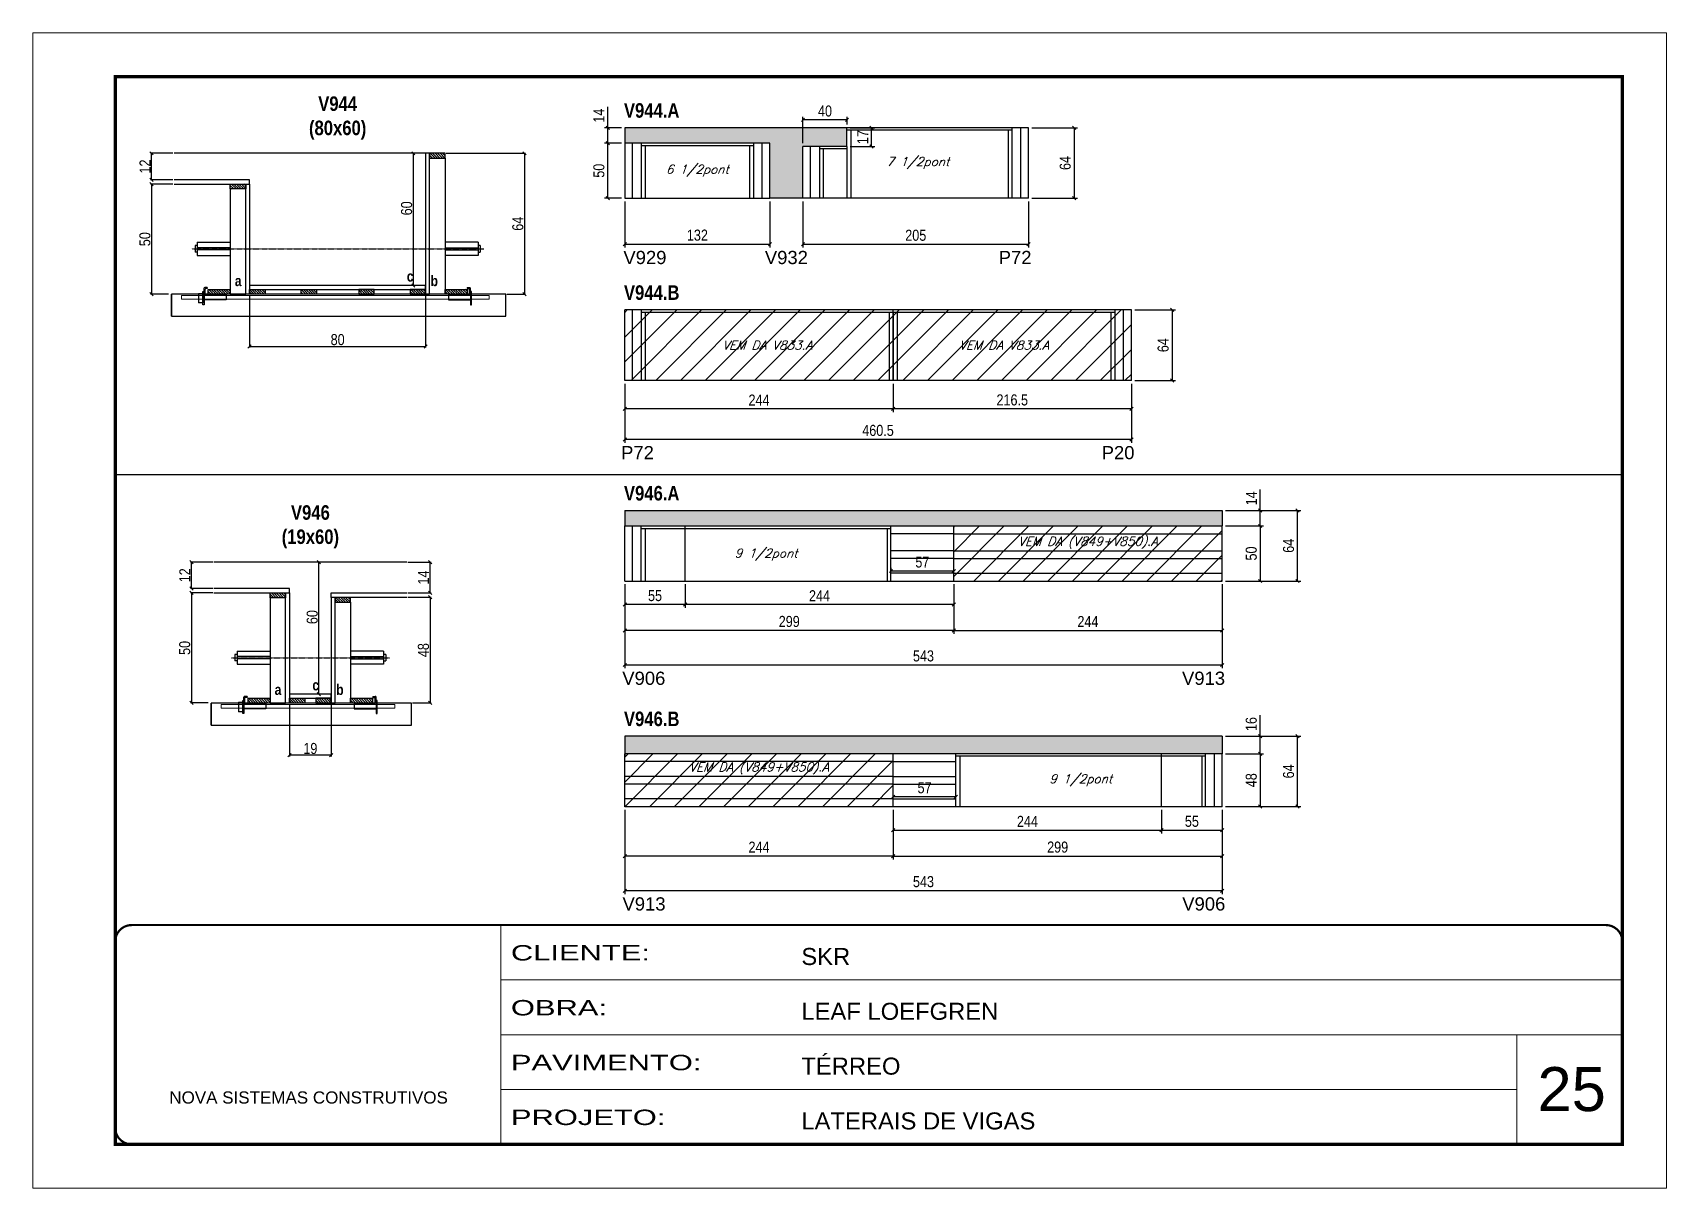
# Model space of a CAD drawing. Extents: x 3309 to 9563, y -2522 to 14608.
# Drawn here: x 3309 to 4794, y 6666 to 7716 of the extents above; entities that cross this region are included whole.
import ezdxf

# ---------------------------------------------------------------- set-up
doc = ezdxf.new("R2010")
doc.units = 0
for name, pattern in [('CONTINUO', [0]), ('DASHED', [0.75, 0.5, -0.25]), ('HIDDEN', [0.375, 0.25, -0.125])]:
    doc.linetypes.add(name, pattern=pattern)
for name, color, linetype in [('5', 5, 'Continuous'), ('barrote', 251, 'Continuous'), ('COTA', 241, 'Continuous'), ('detalhes', 4, 'Continuous'), ('NOMENCLATURA', 7, 'Continuous'), ('Painéis', 200, 'Continuous'), ('presilha', 1, 'Continuous'), ('SARR_2.2x10', 60, 'Continuous'), ('SARR_2.2x7', 40, 'Continuous'), ('SARR_3.5x7', 81, 'Continuous'), ('TENSOR', 3, 'Continuous'), ('texto', 7, 'Continuous')]:
    doc.layers.add(name, color=color, linetype=linetype)
for name, color, linetype, lineweight in [('CARIMBO', 255, 'Continuous', 9), ('CONCRETO', 251, 'Continuous', 25), ('Folhas', 255, 'Continuous', 9), ('Hachura', 251, 'Continuous', 9), ('SARRAFO DE PRESSAO', 251, 'DASHED', 9), ('SCO-___-LAJ', 2, 'Continuous', 0)]:
    doc.layers.add(name, color=color, linetype=linetype, lineweight=lineweight)
doc.styles.add('ARIAL', font='arial.ttf')
doc.styles.add('COTA TECNICA', font='techl___.ttf', dxfattribs={"height": 10})
doc.styles.add('COTA TECNICA 2X', font='techl___.ttf', dxfattribs={"height": 10})
doc.styles.add('Romans', font='romans.shx')
doc.styles.get("Standard").update_dxf_attribs({"font": 'arial.ttf'})
doc.styles.add('TECNICA', font='techb___.ttf', dxfattribs={"height": 10})
doc.styles.add('Tecnologia', font='')
doc.styles.get('Tecnologia').set_extended_font_data('Forgotten Futurist')
doc.dimstyles.new('PAINEL', dxfattribs={"dimtxt": 10, "dimasz": 3, "dimexe": 3, "dimexo": 3, "dimgap": 3, "dimtad": 1, "dimdec": 1, "dimzin": 12, "dimdsep": 46, "dimtxsty": 'COTA TECNICA', "dimblk1": 'OBLIQUE', "dimblk2": 'OBLIQUE', "dimsah": 1, "dimcen": 0.9, "dimclrd": 4, "dimclre": 4, "dimclrt": 240, "dimadec": 1, "dimazin": 3, "dimtfac": 1, "dimtdec": 1, "dimtmove": 0, "dimatfit": 3, "dimfxl": 1, "dimtolj": 1, "dimtzin": 12, "dimarcsym": 0})
doc.dimstyles.new('SECAO', dxfattribs={"dimscale": 0.333333, "dimtxt": 5, "dimasz": 9, "dimexe": 3, "dimexo": 3, "dimgap": 3, "dimtad": 1, "dimdec": 1, "dimlfac": 0.5, "dimzin": 12, "dimdsep": 46, "dimtxsty": 'COTA TECNICA 2X', "dimblk1": 'OBLIQUE', "dimblk2": 'OBLIQUE', "dimsah": 1, "dimcen": 0.9, "dimclrd": 4, "dimclre": 4, "dimclrt": 240, "dimadec": 1, "dimazin": 3, "dimtfac": 1, "dimtdec": 1, "dimtmove": 0, "dimatfit": 3, "dimfxl": 1, "dimtolj": 1, "dimtzin": 12, "dimarcsym": 0})
pattern_1 = [(135, (36789.0356, -116033.3697), (-1.122532015, -1.122532015), [])]
pattern_2 = [(135, (36778.3265, -116404.8156), (-1.122532015, -1.122532015), [])]

msp = doc.modelspace()

# ---------------------------------------------------------------- texts
at = {"layer": '5', "linetype": 'Continuous'}
for s, rotation, p in [('V929', 0.00004, (3846.33, 7506.16)), ('V932', 0.00004, (3974.94, 7506.16)), ('P72', 0.00004, (4187.49, 7506.16)), ('P72', 359.99996, (3844.23, 7328.83)), ('P20', 0.00004, (4281.09, 7328.83)), ('V906', 0.00004, (3845.33, 7123.85)), ('V913', 0.00004, (4354.13, 7123.85)), ('V913', 359.99996, (3845.53, 6918.82)), ('V906', 359.99996, (4354.34, 6918.82))]:
    msp.add_text(s, height=12, rotation=rotation, dxfattribs=at).set_placement(p)
at = {"layer": 'CARIMBO', "style": 'ARIAL'}
msp.add_text('25', height=40, dxfattribs=at).set_placement((4677.23, 6736.55))
at = {"layer": 'detalhes', "style": 'TECNICA'}
for s, p in [('a', (3493.12, 7486.16)), ('c', (3649.42, 7490.27)), ('b', (3671.1, 7486.15)), ('a', (3529.31, 7114.72)), ('c', (3563.61, 7118.83)), ('b', (3585.29, 7114.7))]:
    msp.add_text(s, height=9.6, dxfattribs=at).set_placement(p)
at = {"layer": 'NOMENCLATURA', "style": 'TECNICA'}
for s, p in [('V944.A', (3846.85, 7639.17)), ('V944.B', (3846.85, 7473.66)), ('V946.A', (3846.85, 7291.38)), ('V946.B', (3846.85, 7086.35))]:
    msp.add_text(s, height=13.2, dxfattribs=at).set_placement(p)
at = {"layer": 'NOMENCLATURA', "char_height": 13.2, "attachment_point": 2, "style": 'TECNICA'}
for s, insert in [('V944\\P(80x60)', (3586.6, 7658.5)), ('V946\\P(19x60)', (3561.82, 7287.05))]:
    msp.add_mtext_dynamic_manual_height_columns(s, width=300.2766, gutter_width=1, heights=[0], dxfattribs=dict(at, insert=insert))
at = {"layer": 'texto', "color": 2, "char_height": 8, "attachment_point": 5, "style": 'Romans'}
for s, insert in [('{\\Q19;\\C256;7 1/2pont}', (4114.06, 7597.99)), ('{\\Q19;\\C256;6 1/2pont}', (3913.56, 7590.99)), ('{\\Q19;\\C256;VEM DA V833.A}', (3977.06, 7432.47)), ('{\\Q19;\\C256;VEM DA V833.A}', (4192.31, 7432.47)), ('{\\Q19;\\C256;9 1/2pont}', (3976.06, 7242.19)), ('{\\Q19;\\C256;VEM DA (V849+V850).A}', (4268.56, 7252.95)), ('{\\Q19;\\C256;VEM DA (V849+V850).A}', (3969.56, 7047.92)), ('{\\Q19;\\C256;9 1/2pont}', (4262.06, 7037.16))]:
    msp.add_mtext(s, dxfattribs=dict(at, insert=insert))

# ---------------------------------------------------------------- blocks, each defined once
blk = doc.blocks.new('9999999999')
at = {"color": 30, "linetype": 'CONTINUO'}
for p, q in [((98564.6, 34230.2), (98564.6, 34429.4)), ((98564.6, 34379.6), (99584, 34379.6)), ((98564.6, 34329.8), (99488, 34329.8)), ((99584, 34329.8), (99488, 34329.8)), ((99488, 34329.8), (99488, 34230.2)), ((98564.6, 34280), (99488, 34280))]:
    blk.add_line(p, q, dxfattribs=at)
at = {"color": 30, "linetype": 'CONTINUO', "const_width": 2}
blk.add_lwpolyline([(99584, 34230.2), (99584, 34414.4, 0.414214), (99569, 34429.4), (98229, 34429.4, 0.414214), (98214, 34414.4), (98214, 34245.2, 0.414214), (98229, 34230.2), (99584, 34230.2)], format="xyb", dxfattribs=at)
at = {"layer": 'Folhas'}
blk.add_lwpolyline([(98139, 34190.2), (99624, 34190.2), (99624, 35240.2), (98139, 35240.2)], close=True, dxfattribs=at)
at = {"layer": 'Folhas', "color": 30, "const_width": 3}
blk.add_lwpolyline([(98214, 34230.2), (99584, 34230.2), (99584, 35200.2), (98214, 35200.2)], close=True, dxfattribs=at)
at = {"color": 7, "linetype": 'Continuous', "ltscale": 5, "style": 'ARIAL'}
for s, height, p in [('SKR', 15.48, (98837.7, 34393.1)), ('LEAF LOEFGREN', 15.483, (98837.7, 34343.3)), ('TÉRREO', 15.48, (98837.7, 34293.5)), ('NOVA SISTEMAS CONSTRUTIVOS', 11.059, (98263.2, 34267.2)), ('LATERAIS DE VIGAS', 15.483, (98837.7, 34243.7))]:
    blk.add_text(s, height=height, dxfattribs=at).set_placement(p)
at = {"layer": 'Folhas', "color": 7, "style": 'Tecnologia', "width": 1.5}
for s, p in [('CLIENTE:', (98573.7, 34397.2)), ('OBRA:', (98573.7, 34347.3)), ('PAVIMENTO:', (98573.7, 34297.5)), ('PROJETO:', (98573.7, 34247.7))]:
    blk.add_text(s, height=14, dxfattribs=at).set_placement(p)
blk = doc.blocks.new('PRESILHA METÁLICA 1')
at = {"layer": 'presilha'}
for p, q in [((0, 13), (6, 13)), ((0, 13), (0, 0)), ((6, 0), (0, 0)), ((6, 15.5), (7.5, 15.5)), ((6, -2.5), (6, 15.5)), ((6, 13), (6, 0)), ((7.5, 10.6), (7.5, 19.9)), ((7.5, 15.5), (7.5, -2.5)), ((37.5, 4.1), (7.5, 4.1)), ((12, 21), (8.6, 21)), ((9, 11.6), (9, 18.9)), ((12, 19.5), (9.6, 19.5)), ((37.5, 11), (9.6, 11)), ((12, 21), (12, 19.5)), ((37.5, 11), (37.5, 4.1)), ((7.5, -2.5), (6, -2.5))]:
    blk.add_line(p, q, dxfattribs=at)
for centre, radius, start, end in [((8.6, 19.9), 1.14, 90, 180), ((9.6, 18.9), 0.57, 90, 180), ((9.6, 11.6), 0.57, 180, 270)]:
    blk.add_arc(centre, radius, start, end, dxfattribs=at)
blk = doc.blocks.new('PRESILHA METÁLICA 2')
at = {"layer": 'presilha'}
for p, q in [((-5.2, 23.5), (-5.2, 22)), ((-5.2, 23.5), (-1.9, 23.5)), ((-0.8, 14.6), (-0.8, 22.4)), ((-30.8, 13.5), (-30.8, 6.6)), ((-30.8, 13.5), (-2.8, 13.5)), ((-30.8, 6.6), (-0.8, 6.6)), ((-5.2, 22), (-2.8, 22)), ((-2.2, 14.1), (-2.2, 21.4)), ((0.8, 18), (-0.8, 18)), ((-0.8, 18), (-0.8, 0)), ((-0.8, 0), (0.8, 0)), ((0.8, 0), (0.8, 18))]:
    blk.add_line(p, q, dxfattribs=at)
for centre, radius, start, end in [((-1.9, 22.4), 1.14, 0, 90), ((-2.8, 21.4), 0.57, 0, 90), ((-2.8, 14.1), 0.57, 270, 0)]:
    blk.add_arc(centre, radius, start, end, dxfattribs=at)
blk = doc.blocks.new('_Oblique')
at = {"color": 0, "linetype": 'ByBlock', "lineweight": -2}
blk.add_line((-0.5, -0.5), (0.5, 0.5), dxfattribs=at)
blk = doc.blocks.new('*D2091')
at = {"layer": 'COTA', "color": 4, "lineweight": -2, "transparency": 16777216}
for p, q in [((3436.9, 7578.8), (3416.5, 7578.8)), ((3417.5, 7578.8), (3417.5, 7478.8)), ((3432.8, 7478.8), (3416.5, 7478.8))]:
    blk.add_line(p, q, dxfattribs=at)
at = {"layer": 'Defpoints', "color": 0, "transparency": 16777216}
for p in [(3437.9, 7578.8), (3417.5, 7478.8), (3433.8, 7478.8)]:
    blk.add_point(p, dxfattribs=at)
at = {"layer": 'COTA', "color": 4, "lineweight": -2, "transparency": 16777216, "xscale": 3, "yscale": 3, "zscale": 3}
for p, rotation in [((3417.5, 7578.8), 90), ((3417.5, 7478.8), 270)]:
    blk.add_blockref('_Oblique', p, dxfattribs=dict(at, rotation=rotation))
at = {"layer": 'COTA', "color": 240, "transparency": 16777216, "insert": (3411.4, 7528.8), "char_height": 10, "attachment_point": 5, "rotation": 90, "style": 'COTA TECNICA 2X'}
blk.add_mtext('\\A1;50', dxfattribs=at)
blk = doc.blocks.new('*D2092')
at = {"layer": 'COTA', "color": 4, "lineweight": -2, "transparency": 16777216}
for p, q in [((3685.2, 7606.8), (3757.5, 7606.8)), ((3756.5, 7606.8), (3756.5, 7478.8)), ((3740.4, 7478.8), (3757.5, 7478.8))]:
    blk.add_line(p, q, dxfattribs=at)
at = {"layer": 'Defpoints', "color": 0, "transparency": 16777216}
for p in [(3684.2, 7606.8), (3739.4, 7478.8), (3756.5, 7478.8)]:
    blk.add_point(p, dxfattribs=at)
at = {"layer": 'COTA', "color": 4, "lineweight": -2, "transparency": 16777216, "xscale": 3, "yscale": 3, "zscale": 3}
for p, rotation in [((3756.5, 7606.8), 90), ((3756.5, 7478.8), 270)]:
    blk.add_blockref('_Oblique', p, dxfattribs=dict(at, rotation=rotation))
at = {"layer": 'COTA', "color": 240, "transparency": 16777216, "insert": (3750.4, 7542.8), "char_height": 10, "attachment_point": 5, "rotation": 90, "style": 'COTA TECNICA 2X'}
blk.add_mtext('\\A1;64', dxfattribs=at)
blk = doc.blocks.new('*D2093')
at = {"layer": 'COTA', "color": 4, "lineweight": -2, "transparency": 16777216}
for p, q in [((3665.6, 7606.8), (3654.4, 7606.8)), ((3655.4, 7486.8), (3655.4, 7606.8)), ((3665.6, 7486.8), (3654.4, 7486.8))]:
    blk.add_line(p, q, dxfattribs=at)
at = {"layer": 'Defpoints', "color": 0, "transparency": 16777216}
for p in [(3655.4, 7606.8), (3666.6, 7606.8), (3666.6, 7486.8)]:
    blk.add_point(p, dxfattribs=at)
at = {"layer": 'COTA', "color": 4, "lineweight": -2, "transparency": 16777216, "xscale": 3, "yscale": 3, "zscale": 3}
for p, rotation in [((3655.4, 7606.8), 90), ((3655.4, 7486.8), 270)]:
    blk.add_blockref('_Oblique', p, dxfattribs=dict(at, rotation=rotation))
at = {"layer": 'COTA', "color": 240, "transparency": 16777216, "insert": (3649.3, 7556.8), "char_height": 10, "attachment_point": 5, "rotation": 90, "style": 'COTA TECNICA 2X'}
blk.add_mtext('\\A1;60', dxfattribs=at)
blk = doc.blocks.new('*D2094')
at = {"layer": 'COTA', "color": 4, "lineweight": -2, "transparency": 16777216}
for p, q in [((3436.9, 7606.8), (3416.5, 7606.8)), ((3417.5, 7582.8), (3417.5, 7606.8)), ((3436.9, 7582.8), (3416.5, 7582.8))]:
    blk.add_line(p, q, dxfattribs=at)
at = {"layer": 'Defpoints', "color": 0, "transparency": 16777216}
for p in [(3417.5, 7606.8), (3437.9, 7606.8), (3437.9, 7582.8)]:
    blk.add_point(p, dxfattribs=at)
at = {"layer": 'COTA', "color": 4, "lineweight": -2, "transparency": 16777216, "xscale": 3, "yscale": 3, "zscale": 3}
for p, rotation in [((3417.5, 7606.8), 90), ((3417.5, 7582.8), 270)]:
    blk.add_blockref('_Oblique', p, dxfattribs=dict(at, rotation=rotation))
at = {"layer": 'COTA', "color": 240, "transparency": 16777216, "insert": (3411.5, 7594.8), "char_height": 10, "attachment_point": 5, "rotation": 90, "style": 'COTA TECNICA 2X'}
blk.add_mtext('\\A1;12', dxfattribs=at)
blk = doc.blocks.new('*D2095')
at = {"layer": 'COTA', "color": 4, "lineweight": -2, "transparency": 16777216}
for p, q in [((3506.6, 7477.8), (3506.6, 7430.3)), ((3666.6, 7477.8), (3666.6, 7430.3)), ((3506.6, 7431.3), (3666.6, 7431.3))]:
    blk.add_line(p, q, dxfattribs=at)
at = {"layer": 'Defpoints', "color": 0, "transparency": 16777216}
for p in [(3506.6, 7478.8), (3666.6, 7478.8), (3666.6, 7431.3)]:
    blk.add_point(p, dxfattribs=at)
at = {"layer": 'COTA', "color": 4, "lineweight": -2, "transparency": 16777216, "xscale": 3, "yscale": 3, "zscale": 3, "rotation": 180}
blk.add_blockref('_Oblique', (3506.6, 7431.3), dxfattribs=at)
at = {"layer": 'COTA', "color": 4, "lineweight": -2, "transparency": 16777216, "xscale": 3, "yscale": 3, "zscale": 3}
blk.add_blockref('_Oblique', (3666.6, 7431.3), dxfattribs=at)
at = {"layer": 'COTA', "color": 240, "transparency": 16777216, "insert": (3586.6, 7437.5), "char_height": 10, "attachment_point": 5, "style": 'COTA TECNICA 2X'}
blk.add_mtext('\\A1;80', dxfattribs=at)
blk = doc.blocks.new('*D2096')
at = {"layer": 'COTA', "color": 4, "lineweight": -2, "transparency": 16777216}
for p, q in [((4009.6, 7563), (4009.6, 7521.2)), ((4214.6, 7563), (4214.6, 7521.2)), ((4009.6, 7524.2), (4214.6, 7524.2))]:
    blk.add_line(p, q, dxfattribs=at)
at = {"layer": 'Defpoints', "color": 0, "transparency": 16777216}
for p in [(4009.6, 7566), (4214.6, 7566), (4214.6, 7524.2)]:
    blk.add_point(p, dxfattribs=at)
at = {"layer": 'COTA', "color": 4, "lineweight": -2, "transparency": 16777216, "xscale": 3, "yscale": 3, "zscale": 3, "rotation": 180}
blk.add_blockref('_Oblique', (4009.6, 7524.2), dxfattribs=at)
at = {"layer": 'COTA', "color": 4, "lineweight": -2, "transparency": 16777216, "xscale": 3, "yscale": 3, "zscale": 3}
blk.add_blockref('_Oblique', (4214.6, 7524.2), dxfattribs=at)
at = {"layer": 'COTA', "color": 240, "transparency": 16777216, "insert": (4112.1, 7532.3), "char_height": 10, "attachment_point": 5, "style": 'COTA TECNICA'}
blk.add_mtext('\\A1;205', dxfattribs=at)
blk = doc.blocks.new('*D2097')
at = {"layer": 'COTA', "color": 4, "lineweight": -2, "transparency": 16777216}
for p, q in [((3847.6, 7563), (3847.6, 7521.2)), ((3979.6, 7563), (3979.6, 7521.2)), ((3847.6, 7524.2), (3979.6, 7524.2))]:
    blk.add_line(p, q, dxfattribs=at)
at = {"layer": 'Defpoints', "color": 0, "transparency": 16777216}
for p in [(3847.6, 7566), (3979.6, 7566), (3979.6, 7524.2)]:
    blk.add_point(p, dxfattribs=at)
at = {"layer": 'COTA', "color": 4, "lineweight": -2, "transparency": 16777216, "xscale": 3, "yscale": 3, "zscale": 3, "rotation": 180}
blk.add_blockref('_Oblique', (3847.6, 7524.2), dxfattribs=at)
at = {"layer": 'COTA', "color": 4, "lineweight": -2, "transparency": 16777216, "xscale": 3, "yscale": 3, "zscale": 3}
blk.add_blockref('_Oblique', (3979.6, 7524.2), dxfattribs=at)
at = {"layer": 'COTA', "color": 240, "transparency": 16777216, "insert": (3913.6, 7532.4), "char_height": 10, "attachment_point": 5, "style": 'COTA TECNICA'}
blk.add_mtext('\\A1;132', dxfattribs=at)
blk = doc.blocks.new('*D2098')
at = {"layer": 'COTA', "color": 4, "lineweight": -2, "transparency": 16777216}
for p, q in [((4009.6, 7616), (4009.6, 7640.1)), ((4049.6, 7637.1), (4009.6, 7637.1)), ((4049.6, 7633), (4049.6, 7640.1))]:
    blk.add_line(p, q, dxfattribs=at)
at = {"layer": 'Defpoints', "color": 0, "transparency": 16777216}
for p in [(4009.6, 7637.1), (4049.6, 7630), (4009.6, 7613)]:
    blk.add_point(p, dxfattribs=at)
at = {"layer": 'COTA', "color": 4, "lineweight": -2, "transparency": 16777216, "xscale": 3, "yscale": 3, "zscale": 3, "rotation": 180}
blk.add_blockref('_Oblique', (4009.6, 7637.1), dxfattribs=at)
at = {"layer": 'COTA', "color": 4, "lineweight": -2, "transparency": 16777216, "xscale": 3, "yscale": 3, "zscale": 3}
blk.add_blockref('_Oblique', (4049.6, 7637.1), dxfattribs=at)
at = {"layer": 'COTA', "color": 240, "transparency": 16777216, "insert": (4029.6, 7645.2), "char_height": 10, "attachment_point": 5, "style": 'COTA TECNICA'}
blk.add_mtext('\\A1;40', dxfattribs=at)
blk = doc.blocks.new('*D2099')
at = {"layer": 'COTA', "color": 4, "lineweight": -2, "transparency": 16777216}
for p, q in [((4052.6, 7630), (4074.9, 7630)), ((4071.9, 7613), (4071.9, 7630)), ((4052.6, 7613), (4074.9, 7613))]:
    blk.add_line(p, q, dxfattribs=at)
at = {"layer": 'Defpoints', "color": 0, "transparency": 16777216}
for p in [(4049.6, 7630), (4071.9, 7630), (4049.6, 7613)]:
    blk.add_point(p, dxfattribs=at)
at = {"layer": 'COTA', "color": 4, "lineweight": -2, "transparency": 16777216, "xscale": 3, "yscale": 3, "zscale": 3}
for p, rotation in [((4071.9, 7630), 90), ((4071.9, 7613), 270)]:
    blk.add_blockref('_Oblique', p, dxfattribs=dict(at, rotation=rotation))
at = {"layer": 'COTA', "color": 240, "transparency": 16777216, "insert": (4063.9, 7621.5), "char_height": 10, "attachment_point": 5, "rotation": 90, "style": 'COTA TECNICA'}
blk.add_mtext('\\A1;17', dxfattribs=at)
blk = doc.blocks.new('*D2100')
at = {"layer": 'COTA', "color": 4, "lineweight": -2, "transparency": 16777216}
for p, q in [((4217.6, 7630), (4259.1, 7630)), ((4256.1, 7630), (4256.1, 7566)), ((4217.6, 7566), (4259.1, 7566))]:
    blk.add_line(p, q, dxfattribs=at)
at = {"layer": 'Defpoints', "color": 0, "transparency": 16777216}
for p in [(4214.6, 7630), (4214.6, 7566), (4256.1, 7566)]:
    blk.add_point(p, dxfattribs=at)
at = {"layer": 'COTA', "color": 4, "lineweight": -2, "transparency": 16777216, "xscale": 3, "yscale": 3, "zscale": 3}
for p, rotation in [((4256.1, 7630), 90), ((4256.1, 7566), 270)]:
    blk.add_blockref('_Oblique', p, dxfattribs=dict(at, rotation=rotation))
at = {"layer": 'COTA', "color": 240, "transparency": 16777216, "insert": (4248, 7598), "char_height": 10, "attachment_point": 5, "rotation": 90, "style": 'COTA TECNICA'}
blk.add_mtext('\\A1;64', dxfattribs=at)
blk = doc.blocks.new('*D2101')
at = {"layer": 'COTA', "color": 4, "lineweight": -2, "transparency": 16777216}
for p, q in [((3844.6, 7616), (3829.2, 7616)), ((3832.2, 7566), (3832.2, 7616)), ((3844.6, 7566), (3829.2, 7566))]:
    blk.add_line(p, q, dxfattribs=at)
at = {"layer": 'Defpoints', "color": 0, "transparency": 16777216}
for p in [(3832.2, 7616), (3847.6, 7616), (3847.6, 7566)]:
    blk.add_point(p, dxfattribs=at)
at = {"layer": 'COTA', "color": 4, "lineweight": -2, "transparency": 16777216, "xscale": 3, "yscale": 3, "zscale": 3}
for p, rotation in [((3832.2, 7616), 90), ((3832.2, 7566), 270)]:
    blk.add_blockref('_Oblique', p, dxfattribs=dict(at, rotation=rotation))
at = {"layer": 'COTA', "color": 240, "transparency": 16777216, "insert": (3824.1, 7591), "char_height": 10, "attachment_point": 5, "rotation": 90, "style": 'COTA TECNICA'}
blk.add_mtext('\\A1;50', dxfattribs=at)
blk = doc.blocks.new('*D2102')
at = {"layer": 'COTA', "color": 4, "lineweight": -2, "transparency": 16777216}
for p, q in [((3832.2, 7630), (3832.2, 7649.1)), ((3844.6, 7630), (3829.2, 7630)), ((3832.2, 7616), (3832.2, 7630)), ((3844.6, 7616), (3829.2, 7616))]:
    blk.add_line(p, q, dxfattribs=at)
at = {"layer": 'Defpoints', "color": 0, "transparency": 16777216}
for p in [(3832.2, 7630), (3847.6, 7630), (3847.6, 7616)]:
    blk.add_point(p, dxfattribs=at)
at = {"layer": 'COTA', "color": 4, "lineweight": -2, "transparency": 16777216, "xscale": 3, "yscale": 3, "zscale": 3}
for p, rotation in [((3832.2, 7630), 90), ((3832.2, 7616), 270)]:
    blk.add_blockref('_Oblique', p, dxfattribs=dict(at, rotation=rotation))
at = {"layer": 'COTA', "color": 240, "transparency": 16777216, "insert": (3824.1, 7641), "char_height": 10, "attachment_point": 5, "rotation": 90, "style": 'COTA TECNICA'}
blk.add_mtext('\\A1;14', dxfattribs=at)
blk = doc.blocks.new('*D2103')
at = {"layer": 'COTA', "color": 4, "linetype": 'ByBlock', "lineweight": -2, "transparency": 16777216}
for p, q in [((4091.6, 7397.5), (4091.6, 7371.6)), ((4308.1, 7397.5), (4308.1, 7371.6)), ((4308.1, 7374.6), (4091.6, 7374.6))]:
    blk.add_line(p, q, dxfattribs=at)
at = {"layer": 'Defpoints', "color": 0, "linetype": 'ByBlock', "transparency": 16777216}
for p in [(4091.6, 7400.5), (4308.1, 7400.5), (4091.6, 7374.6)]:
    blk.add_point(p, dxfattribs=at)
at = {"layer": 'COTA', "color": 4, "linetype": 'ByBlock', "lineweight": -2, "transparency": 16777216, "xscale": 3, "yscale": 3, "zscale": 3, "rotation": 180}
blk.add_blockref('_Oblique', (4091.6, 7374.6), dxfattribs=at)
at = {"layer": 'COTA', "color": 4, "linetype": 'ByBlock', "lineweight": -2, "transparency": 16777216, "xscale": 3, "yscale": 3, "zscale": 3}
blk.add_blockref('_Oblique', (4308.1, 7374.6), dxfattribs=at)
at = {"layer": 'COTA', "color": 240, "linetype": 'ByBlock', "transparency": 16777216, "insert": (4199.8, 7382.7), "char_height": 10, "attachment_point": 5, "style": 'COTA TECNICA'}
blk.add_mtext('\\A1;216.5', dxfattribs=at)
blk = doc.blocks.new('*D2104')
at = {"layer": 'COTA', "color": 4, "linetype": 'ByBlock', "lineweight": -2, "transparency": 16777216}
for p, q in [((3847.6, 7397.5), (3847.6, 7371.6)), ((4091.6, 7397.5), (4091.6, 7371.6)), ((4091.6, 7374.6), (3847.6, 7374.6))]:
    blk.add_line(p, q, dxfattribs=at)
at = {"layer": 'Defpoints', "color": 0, "linetype": 'ByBlock', "transparency": 16777216}
for p in [(3847.6, 7400.5), (4091.6, 7400.5), (3847.6, 7374.6)]:
    blk.add_point(p, dxfattribs=at)
at = {"layer": 'COTA', "color": 4, "linetype": 'ByBlock', "lineweight": -2, "transparency": 16777216, "xscale": 3, "yscale": 3, "zscale": 3, "rotation": 180}
blk.add_blockref('_Oblique', (3847.6, 7374.6), dxfattribs=at)
at = {"layer": 'COTA', "color": 4, "linetype": 'ByBlock', "lineweight": -2, "transparency": 16777216, "xscale": 3, "yscale": 3, "zscale": 3}
blk.add_blockref('_Oblique', (4091.6, 7374.6), dxfattribs=at)
at = {"layer": 'COTA', "color": 240, "linetype": 'ByBlock', "transparency": 16777216, "insert": (3969.6, 7382.6), "char_height": 10, "attachment_point": 5, "style": 'COTA TECNICA'}
blk.add_mtext('\\A1;244', dxfattribs=at)
blk = doc.blocks.new('*D2105')
at = {"layer": 'COTA', "color": 4, "linetype": 'ByBlock', "lineweight": -2, "transparency": 16777216}
for p, q in [((3847.6, 7397.5), (3847.6, 7343.8)), ((4308.1, 7397.5), (4308.1, 7343.8)), ((4308.1, 7346.8), (3847.6, 7346.8))]:
    blk.add_line(p, q, dxfattribs=at)
at = {"layer": 'Defpoints', "color": 0, "linetype": 'ByBlock', "transparency": 16777216}
for p in [(3847.6, 7400.5), (4308.1, 7400.5), (3847.6, 7346.8)]:
    blk.add_point(p, dxfattribs=at)
at = {"layer": 'COTA', "color": 4, "linetype": 'ByBlock', "lineweight": -2, "transparency": 16777216, "xscale": 3, "yscale": 3, "zscale": 3, "rotation": 180}
blk.add_blockref('_Oblique', (3847.6, 7346.8), dxfattribs=at)
at = {"layer": 'COTA', "color": 4, "linetype": 'ByBlock', "lineweight": -2, "transparency": 16777216, "xscale": 3, "yscale": 3, "zscale": 3}
blk.add_blockref('_Oblique', (4308.1, 7346.8), dxfattribs=at)
at = {"layer": 'COTA', "color": 240, "linetype": 'ByBlock', "transparency": 16777216, "insert": (4077.8, 7355), "char_height": 10, "attachment_point": 5, "style": 'COTA TECNICA'}
blk.add_mtext('\\A1;460.5', dxfattribs=at)
blk = doc.blocks.new('*D2106')
at = {"layer": 'COTA', "color": 4, "lineweight": -2, "transparency": 16777216}
for p, q in [((4311.1, 7464.5), (4348.1, 7464.5)), ((4345.1, 7464.5), (4345.1, 7400.5)), ((4311.1, 7400.5), (4348.1, 7400.5))]:
    blk.add_line(p, q, dxfattribs=at)
at = {"layer": 'Defpoints', "color": 0, "transparency": 16777216}
for p in [(4308.1, 7464.5, 0), (4308.1, 7400.5, 0), (4345.1, 7400.5)]:
    blk.add_point(p, dxfattribs=at)
at = {"layer": 'COTA', "color": 4, "lineweight": -2, "transparency": 16777216, "xscale": 3, "yscale": 3, "zscale": 3}
for p, rotation in [((4345.1, 7464.5), 90), ((4345.1, 7400.5), 270)]:
    blk.add_blockref('_Oblique', p, dxfattribs=dict(at, rotation=rotation))
at = {"layer": 'COTA', "color": 240, "transparency": 16777216, "insert": (4337, 7432.5), "char_height": 10, "attachment_point": 5, "rotation": 90, "style": 'COTA TECNICA'}
blk.add_mtext('\\A1;64', dxfattribs=at)
blk = doc.blocks.new('*D2127')
at = {"layer": 'COTA', "color": 4, "lineweight": -2, "transparency": 16777216}
for p, q in [((3542.8, 7106.4), (3542.8, 7058.9)), ((3580.8, 7106.4), (3580.8, 7058.9)), ((3580.8, 7059.9), (3542.8, 7059.9))]:
    blk.add_line(p, q, dxfattribs=at)
at = {"layer": 'Defpoints', "color": 0, "transparency": 16777216}
for p in [(3542.8, 7107.4), (3580.8, 7107.4), (3542.8, 7059.9)]:
    blk.add_point(p, dxfattribs=at)
at = {"layer": 'COTA', "color": 4, "lineweight": -2, "transparency": 16777216, "xscale": 3, "yscale": 3, "zscale": 3, "rotation": 180}
blk.add_blockref('_Oblique', (3542.8, 7059.9), dxfattribs=at)
at = {"layer": 'COTA', "color": 4, "lineweight": -2, "transparency": 16777216, "xscale": 3, "yscale": 3, "zscale": 3}
blk.add_blockref('_Oblique', (3580.8, 7059.9), dxfattribs=at)
at = {"layer": 'COTA', "color": 240, "transparency": 16777216, "insert": (3561.8, 7066), "char_height": 10, "attachment_point": 5, "style": 'COTA TECNICA 2X'}
blk.add_mtext('\\A1;19', dxfattribs=at)
blk = doc.blocks.new('*D2128')
at = {"layer": 'COTA', "color": 4, "lineweight": -2, "transparency": 16777216}
for p, q in [((3473.1, 7207.4), (3452.7, 7207.4)), ((3453.7, 7207.4), (3453.7, 7107.4)), ((3469, 7107.4), (3452.7, 7107.4))]:
    blk.add_line(p, q, dxfattribs=at)
at = {"layer": 'Defpoints', "color": 0, "transparency": 16777216}
for p in [(3474.1, 7207.4), (3453.7, 7107.4), (3470, 7107.4)]:
    blk.add_point(p, dxfattribs=at)
at = {"layer": 'COTA', "color": 4, "lineweight": -2, "transparency": 16777216, "xscale": 3, "yscale": 3, "zscale": 3}
for p, rotation in [((3453.7, 7207.4), 90), ((3453.7, 7107.4), 270)]:
    blk.add_blockref('_Oblique', p, dxfattribs=dict(at, rotation=rotation))
at = {"layer": 'COTA', "color": 240, "transparency": 16777216, "insert": (3447.6, 7157.4), "char_height": 10, "attachment_point": 5, "rotation": 90, "style": 'COTA TECNICA 2X'}
blk.add_mtext('\\A1;50', dxfattribs=at)
blk = doc.blocks.new('*D2129')
at = {"layer": 'COTA', "color": 4, "lineweight": -2, "transparency": 16777216}
for p, q in [((3650.5, 7203.4), (3671.7, 7203.4)), ((3670.7, 7203.4), (3670.7, 7107.4)), ((3654.6, 7107.4), (3671.7, 7107.4))]:
    blk.add_line(p, q, dxfattribs=at)
at = {"layer": 'Defpoints', "color": 0, "transparency": 16777216}
for p in [(3649.5, 7203.4), (3653.6, 7107.4), (3670.7, 7107.4)]:
    blk.add_point(p, dxfattribs=at)
at = {"layer": 'COTA', "color": 4, "lineweight": -2, "transparency": 16777216, "xscale": 3, "yscale": 3, "zscale": 3}
for p, rotation in [((3670.7, 7203.4), 90), ((3670.7, 7107.4), 270)]:
    blk.add_blockref('_Oblique', p, dxfattribs=dict(at, rotation=rotation))
at = {"layer": 'COTA', "color": 240, "transparency": 16777216, "insert": (3664.6, 7155.4), "char_height": 10, "attachment_point": 5, "rotation": 90, "style": 'COTA TECNICA 2X'}
blk.add_mtext('\\A1;48', dxfattribs=at)
blk = doc.blocks.new('*D2130')
at = {"layer": 'COTA', "color": 4, "lineweight": -2, "transparency": 16777216}
for p, q in [((3579.8, 7235.4), (3568.6, 7235.4)), ((3569.6, 7115.4), (3569.6, 7235.4)), ((3579.8, 7115.4), (3568.6, 7115.4))]:
    blk.add_line(p, q, dxfattribs=at)
at = {"layer": 'Defpoints', "color": 0, "transparency": 16777216}
for p in [(3569.6, 7235.4), (3580.8, 7235.4), (3580.8, 7115.4)]:
    blk.add_point(p, dxfattribs=at)
at = {"layer": 'COTA', "color": 4, "lineweight": -2, "transparency": 16777216, "xscale": 3, "yscale": 3, "zscale": 3}
for p, rotation in [((3569.6, 7235.4), 90), ((3569.6, 7115.4), 270)]:
    blk.add_blockref('_Oblique', p, dxfattribs=dict(at, rotation=rotation))
at = {"layer": 'COTA', "color": 240, "transparency": 16777216, "insert": (3563.5, 7185.4), "char_height": 10, "attachment_point": 5, "rotation": 90, "style": 'COTA TECNICA 2X'}
blk.add_mtext('\\A1;60', dxfattribs=at)
blk = doc.blocks.new('*D2131')
at = {"layer": 'COTA', "color": 4, "lineweight": -2, "transparency": 16777216}
for p, q in [((3650.5, 7235.4), (3671.7, 7235.4)), ((3670.7, 7207.4), (3670.7, 7235.4)), ((3650.5, 7207.4), (3671.7, 7207.4))]:
    blk.add_line(p, q, dxfattribs=at)
at = {"layer": 'Defpoints', "color": 0, "transparency": 16777216}
for p in [(3649.5, 7235.4), (3670.7, 7235.4), (3649.5, 7207.4)]:
    blk.add_point(p, dxfattribs=at)
at = {"layer": 'COTA', "color": 4, "lineweight": -2, "transparency": 16777216, "xscale": 3, "yscale": 3, "zscale": 3}
for p, rotation in [((3670.7, 7235.4), 90), ((3670.7, 7207.4), 270)]:
    blk.add_blockref('_Oblique', p, dxfattribs=dict(at, rotation=rotation))
at = {"layer": 'COTA', "color": 240, "transparency": 16777216, "insert": (3664.6, 7221.4), "char_height": 10, "attachment_point": 5, "rotation": 90, "style": 'COTA TECNICA 2X'}
blk.add_mtext('\\A1;14', dxfattribs=at)
blk = doc.blocks.new('*D2132')
at = {"layer": 'COTA', "color": 4, "lineweight": -2, "transparency": 16777216}
for p, q in [((3473.1, 7235.4), (3452.7, 7235.4)), ((3453.7, 7211.4), (3453.7, 7235.4)), ((3473.1, 7211.4), (3452.7, 7211.4))]:
    blk.add_line(p, q, dxfattribs=at)
at = {"layer": 'Defpoints', "color": 0, "transparency": 16777216}
for p in [(3453.7, 7235.4), (3474.1, 7235.4), (3474.1, 7211.4)]:
    blk.add_point(p, dxfattribs=at)
at = {"layer": 'COTA', "color": 4, "lineweight": -2, "transparency": 16777216, "xscale": 3, "yscale": 3, "zscale": 3}
for p, rotation in [((3453.7, 7235.4), 90), ((3453.7, 7211.4), 270)]:
    blk.add_blockref('_Oblique', p, dxfattribs=dict(at, rotation=rotation))
at = {"layer": 'COTA', "color": 240, "transparency": 16777216, "insert": (3447.7, 7223.4), "char_height": 10, "attachment_point": 5, "rotation": 90, "style": 'COTA TECNICA 2X'}
blk.add_mtext('\\A1;12', dxfattribs=at)
blk = doc.blocks.new('*D2133')
at = {"layer": 'COTA', "color": 4, "linetype": 'ByBlock', "lineweight": -2, "transparency": 16777216}
for p, q in [((3847.6, 7010.2), (3847.6, 6965.3)), ((4091.6, 7010.2), (4091.6, 6965.3)), ((4091.6, 6968.3), (3847.6, 6968.3))]:
    blk.add_line(p, q, dxfattribs=at)
at = {"layer": 'Defpoints', "color": 0, "linetype": 'ByBlock', "transparency": 16777216}
for p in [(3847.6, 7013.2), (4091.6, 7013.2), (3847.6, 6968.3)]:
    blk.add_point(p, dxfattribs=at)
at = {"layer": 'COTA', "color": 4, "linetype": 'ByBlock', "lineweight": -2, "transparency": 16777216, "xscale": 3, "yscale": 3, "zscale": 3, "rotation": 180}
blk.add_blockref('_Oblique', (3847.6, 6968.3), dxfattribs=at)
at = {"layer": 'COTA', "color": 4, "linetype": 'ByBlock', "lineweight": -2, "transparency": 16777216, "xscale": 3, "yscale": 3, "zscale": 3}
blk.add_blockref('_Oblique', (4091.6, 6968.3), dxfattribs=at)
at = {"layer": 'COTA', "color": 240, "linetype": 'ByBlock', "transparency": 16777216, "insert": (3969.6, 6976.4), "char_height": 10, "attachment_point": 5, "style": 'COTA TECNICA'}
blk.add_mtext('\\A1;244', dxfattribs=at)
blk = doc.blocks.new('*D2140')
at = {"layer": 'COTA', "color": 4, "linetype": 'ByBlock', "lineweight": -2, "transparency": 16777216}
for p, q in [((3847.6, 7010.2), (3847.6, 6933.8)), ((4390.6, 7010.2), (4390.6, 6933.8)), ((4390.6, 6936.8), (3847.6, 6936.8))]:
    blk.add_line(p, q, dxfattribs=at)
at = {"layer": 'Defpoints', "color": 0, "linetype": 'ByBlock', "transparency": 16777216}
for p in [(3847.6, 7013.2), (4390.6, 7013.2), (3847.6, 6936.8)]:
    blk.add_point(p, dxfattribs=at)
at = {"layer": 'COTA', "color": 4, "linetype": 'ByBlock', "lineweight": -2, "transparency": 16777216, "xscale": 3, "yscale": 3, "zscale": 3, "rotation": 180}
blk.add_blockref('_Oblique', (3847.6, 6936.8), dxfattribs=at)
at = {"layer": 'COTA', "color": 4, "linetype": 'ByBlock', "lineweight": -2, "transparency": 16777216, "xscale": 3, "yscale": 3, "zscale": 3}
blk.add_blockref('_Oblique', (4390.6, 6936.8), dxfattribs=at)
at = {"layer": 'COTA', "color": 240, "linetype": 'ByBlock', "transparency": 16777216, "insert": (4119.1, 6945), "char_height": 10, "attachment_point": 5, "style": 'COTA TECNICA'}
blk.add_mtext('\\A1;543', dxfattribs=at)
blk = doc.blocks.new('*D2134')
at = {"layer": 'COTA', "color": 4, "lineweight": -2, "transparency": 16777216}
for p, q in [((4091.6, 7010.2), (4091.6, 6965.3)), ((4390.6, 7010.2), (4390.6, 6965.3)), ((4091.6, 6968.3), (4390.6, 6968.3))]:
    blk.add_line(p, q, dxfattribs=at)
at = {"layer": 'Defpoints', "color": 0, "transparency": 16777216}
for p in [(4091.6, 7013.2, 0), (4390.6, 7013.2, 0), (4390.6, 6968.3)]:
    blk.add_point(p, dxfattribs=at)
at = {"layer": 'COTA', "color": 4, "lineweight": -2, "transparency": 16777216, "xscale": 3, "yscale": 3, "zscale": 3, "rotation": 180}
blk.add_blockref('_Oblique', (4091.6, 6968.3), dxfattribs=at)
at = {"layer": 'COTA', "color": 4, "lineweight": -2, "transparency": 16777216, "xscale": 3, "yscale": 3, "zscale": 3}
blk.add_blockref('_Oblique', (4390.6, 6968.3), dxfattribs=at)
at = {"layer": 'COTA', "color": 240, "transparency": 16777216, "insert": (4241.1, 6976.4), "char_height": 10, "attachment_point": 5, "style": 'COTA TECNICA'}
blk.add_mtext('\\A1;299', dxfattribs=at)
blk = doc.blocks.new('*D2141')
at = {"layer": 'COTA', "color": 4, "lineweight": -2, "transparency": 16777216}
for p, q in [((4091.6, 7023.2), (4091.6, 7025.2)), ((4148.6, 7023.2), (4148.6, 7025.2)), ((4148.6, 7022.2), (4091.6, 7022.2))]:
    blk.add_line(p, q, dxfattribs=at)
at = {"layer": 'Defpoints', "color": 0, "transparency": 16777216}
for p in [(4091.6, 7022.2), (4091.6, 7020.2, 0), (4148.6, 7020.2, 0)]:
    blk.add_point(p, dxfattribs=at)
at = {"layer": 'COTA', "color": 4, "lineweight": -2, "transparency": 16777216, "xscale": 3, "yscale": 3, "zscale": 3, "rotation": 180}
blk.add_blockref('_Oblique', (4091.6, 7022.2), dxfattribs=at)
at = {"layer": 'COTA', "color": 4, "lineweight": -2, "transparency": 16777216, "xscale": 3, "yscale": 3, "zscale": 3}
blk.add_blockref('_Oblique', (4148.6, 7022.2), dxfattribs=at)
at = {"layer": 'COTA', "color": 240, "transparency": 16777216, "insert": (4120.1, 7030.3), "char_height": 10, "attachment_point": 5, "style": 'COTA TECNICA'}
blk.add_mtext('\\A1;57', dxfattribs=at)
blk = doc.blocks.new('*D2135')
at = {"layer": 'COTA', "color": 4, "lineweight": -2, "transparency": 16777216}
for p, q in [((4091.6, 7010.2), (4091.6, 6988.7)), ((4335.6, 7010.2), (4335.6, 6988.7)), ((4091.6, 6991.7), (4335.6, 6991.7))]:
    blk.add_line(p, q, dxfattribs=at)
at = {"layer": 'Defpoints', "color": 0, "transparency": 16777216}
for p in [(4091.6, 7013.2), (4335.6, 7013.2), (4335.6, 6991.7)]:
    blk.add_point(p, dxfattribs=at)
at = {"layer": 'COTA', "color": 4, "lineweight": -2, "transparency": 16777216, "xscale": 3, "yscale": 3, "zscale": 3, "rotation": 180}
blk.add_blockref('_Oblique', (4091.6, 6991.7), dxfattribs=at)
at = {"layer": 'COTA', "color": 4, "lineweight": -2, "transparency": 16777216, "xscale": 3, "yscale": 3, "zscale": 3}
blk.add_blockref('_Oblique', (4335.6, 6991.7), dxfattribs=at)
at = {"layer": 'COTA', "color": 240, "transparency": 16777216, "insert": (4213.6, 6999.8), "char_height": 10, "attachment_point": 5, "style": 'COTA TECNICA'}
blk.add_mtext('\\A1;244', dxfattribs=at)
blk = doc.blocks.new('*D2136')
at = {"layer": 'COTA', "color": 4, "lineweight": -2, "transparency": 16777216}
for p, q in [((4335.6, 7010.2), (4335.6, 6988.7)), ((4390.6, 7010.2), (4390.6, 6988.7)), ((4335.6, 6991.7), (4390.6, 6991.7))]:
    blk.add_line(p, q, dxfattribs=at)
at = {"layer": 'Defpoints', "color": 0, "transparency": 16777216}
for p in [(4335.6, 7013.2), (4390.6, 7013.2), (4390.6, 6991.7)]:
    blk.add_point(p, dxfattribs=at)
at = {"layer": 'COTA', "color": 4, "lineweight": -2, "transparency": 16777216, "xscale": 3, "yscale": 3, "zscale": 3, "rotation": 180}
blk.add_blockref('_Oblique', (4335.6, 6991.7), dxfattribs=at)
at = {"layer": 'COTA', "color": 4, "lineweight": -2, "transparency": 16777216, "xscale": 3, "yscale": 3, "zscale": 3}
blk.add_blockref('_Oblique', (4390.6, 6991.7), dxfattribs=at)
at = {"layer": 'COTA', "color": 240, "transparency": 16777216, "insert": (4363.1, 6999.8), "char_height": 10, "attachment_point": 5, "style": 'COTA TECNICA'}
blk.add_mtext('\\A1;55', dxfattribs=at)
blk = doc.blocks.new('*D2137')
at = {"layer": 'COTA', "color": 4, "lineweight": -2, "transparency": 16777216}
for p, q in [((4393.6, 7061.2), (4428.2, 7061.2)), ((4425.2, 7061.2), (4425.2, 7013.2)), ((4393.6, 7013.2), (4428.2, 7013.2))]:
    blk.add_line(p, q, dxfattribs=at)
at = {"layer": 'Defpoints', "color": 0, "transparency": 16777216}
for p in [(4390.6, 7061.2), (4390.6, 7013.2), (4425.2, 7013.2)]:
    blk.add_point(p, dxfattribs=at)
at = {"layer": 'COTA', "color": 4, "lineweight": -2, "transparency": 16777216, "xscale": 3, "yscale": 3, "zscale": 3}
for p, rotation in [((4425.2, 7061.2), 90), ((4425.2, 7013.2), 270)]:
    blk.add_blockref('_Oblique', p, dxfattribs=dict(at, rotation=rotation))
at = {"layer": 'COTA', "color": 240, "transparency": 16777216, "insert": (4417.1, 7037.2), "char_height": 10, "attachment_point": 5, "rotation": 90, "style": 'COTA TECNICA'}
blk.add_mtext('\\A1;48', dxfattribs=at)
blk = doc.blocks.new('*D2138')
at = {"layer": 'COTA', "color": 4, "lineweight": -2, "transparency": 16777216}
for p, q in [((4425.2, 7077.2), (4425.2, 7096.2)), ((4393.6, 7077.2), (4428.2, 7077.2)), ((4425.2, 7061.2), (4425.2, 7077.2)), ((4393.6, 7061.2), (4428.2, 7061.2))]:
    blk.add_line(p, q, dxfattribs=at)
at = {"layer": 'Defpoints', "color": 0, "transparency": 16777216}
for p in [(4390.6, 7077.2), (4425.2, 7077.2), (4390.6, 7061.2)]:
    blk.add_point(p, dxfattribs=at)
at = {"layer": 'COTA', "color": 4, "lineweight": -2, "transparency": 16777216, "xscale": 3, "yscale": 3, "zscale": 3}
for p, rotation in [((4425.2, 7077.2), 90), ((4425.2, 7061.2), 270)]:
    blk.add_blockref('_Oblique', p, dxfattribs=dict(at, rotation=rotation))
at = {"layer": 'COTA', "color": 240, "transparency": 16777216, "insert": (4417.1, 7088.2), "char_height": 10, "attachment_point": 5, "rotation": 90, "style": 'COTA TECNICA'}
blk.add_mtext('\\A1;16', dxfattribs=at)
blk = doc.blocks.new('*D2139')
at = {"layer": 'COTA', "color": 4, "lineweight": -2, "transparency": 16777216}
for p, q in [((4393.6, 7077.2), (4462.1, 7077.2)), ((4459.1, 7013.2), (4459.1, 7077.2)), ((4393.6, 7013.2), (4462.1, 7013.2))]:
    blk.add_line(p, q, dxfattribs=at)
at = {"layer": 'Defpoints', "color": 0, "transparency": 16777216}
for p in [(4390.6, 7077.2), (4459.1, 7077.2), (4390.6, 7013.2)]:
    blk.add_point(p, dxfattribs=at)
at = {"layer": 'COTA', "color": 4, "lineweight": -2, "transparency": 16777216, "xscale": 3, "yscale": 3, "zscale": 3}
for p, rotation in [((4459.1, 7077.2), 90), ((4459.1, 7013.2), 270)]:
    blk.add_blockref('_Oblique', p, dxfattribs=dict(at, rotation=rotation))
at = {"layer": 'COTA', "color": 240, "transparency": 16777216, "insert": (4451, 7045.2), "char_height": 10, "attachment_point": 5, "rotation": 90, "style": 'COTA TECNICA'}
blk.add_mtext('\\A1;64', dxfattribs=at)
blk = doc.blocks.new('*D2142')
at = {"layer": 'COTA', "color": 4, "linetype": 'ByBlock', "lineweight": -2, "transparency": 16777216}
for p, q in [((4146.6, 7215.2), (4146.6, 7170.3)), ((4390.6, 7215.2), (4390.6, 7170.3)), ((4146.6, 7173.3), (4390.6, 7173.3))]:
    blk.add_line(p, q, dxfattribs=at)
at = {"layer": 'Defpoints', "color": 0, "linetype": 'ByBlock', "transparency": 16777216}
for p in [(4146.6, 7218.2), (4390.6, 7218.2), (4390.6, 7173.3)]:
    blk.add_point(p, dxfattribs=at)
at = {"layer": 'COTA', "color": 4, "linetype": 'ByBlock', "lineweight": -2, "transparency": 16777216, "xscale": 3, "yscale": 3, "zscale": 3, "rotation": 180}
blk.add_blockref('_Oblique', (4146.6, 7173.3), dxfattribs=at)
at = {"layer": 'COTA', "color": 4, "linetype": 'ByBlock', "lineweight": -2, "transparency": 16777216, "xscale": 3, "yscale": 3, "zscale": 3}
blk.add_blockref('_Oblique', (4390.6, 7173.3), dxfattribs=at)
at = {"layer": 'COTA', "color": 240, "linetype": 'ByBlock', "transparency": 16777216, "insert": (4268.6, 7181.4), "char_height": 10, "attachment_point": 5, "style": 'COTA TECNICA'}
blk.add_mtext('\\A1;244', dxfattribs=at)
blk = doc.blocks.new('*D2143')
at = {"layer": 'COTA', "color": 4, "lineweight": -2, "transparency": 16777216}
for p, q in [((3847.6, 7215.2), (3847.6, 7170.3)), ((4146.6, 7215.2), (4146.6, 7170.3)), ((4146.6, 7173.3), (3847.6, 7173.3))]:
    blk.add_line(p, q, dxfattribs=at)
at = {"layer": 'Defpoints', "color": 0, "transparency": 16777216}
for p in [(3847.6, 7218.2, 0), (4146.6, 7218.2, 0), (3847.6, 7173.3)]:
    blk.add_point(p, dxfattribs=at)
at = {"layer": 'COTA', "color": 4, "lineweight": -2, "transparency": 16777216, "xscale": 3, "yscale": 3, "zscale": 3, "rotation": 180}
blk.add_blockref('_Oblique', (3847.6, 7173.3), dxfattribs=at)
at = {"layer": 'COTA', "color": 4, "lineweight": -2, "transparency": 16777216, "xscale": 3, "yscale": 3, "zscale": 3}
blk.add_blockref('_Oblique', (4146.6, 7173.3), dxfattribs=at)
at = {"layer": 'COTA', "color": 240, "transparency": 16777216, "insert": (3997.1, 7181.4), "char_height": 10, "attachment_point": 5, "style": 'COTA TECNICA'}
blk.add_mtext('\\A1;299', dxfattribs=at)
blk = doc.blocks.new('*D2144')
at = {"layer": 'COTA', "color": 4, "lineweight": -2, "transparency": 16777216}
for p, q in [((4089.6, 7228.2), (4089.6, 7230.3)), ((4089.6, 7227.3), (4146.6, 7227.3)), ((4146.6, 7228.2), (4146.6, 7230.3))]:
    blk.add_line(p, q, dxfattribs=at)
at = {"layer": 'Defpoints', "color": 0, "transparency": 16777216}
for p in [(4089.6, 7225.2, 0), (4146.6, 7227.3), (4146.6, 7225.2, 0)]:
    blk.add_point(p, dxfattribs=at)
at = {"layer": 'COTA', "color": 4, "lineweight": -2, "transparency": 16777216, "xscale": 3, "yscale": 3, "zscale": 3, "rotation": 180}
blk.add_blockref('_Oblique', (4089.6, 7227.3), dxfattribs=at)
at = {"layer": 'COTA', "color": 4, "lineweight": -2, "transparency": 16777216, "xscale": 3, "yscale": 3, "zscale": 3}
blk.add_blockref('_Oblique', (4146.6, 7227.3), dxfattribs=at)
at = {"layer": 'COTA', "color": 240, "transparency": 16777216, "insert": (4118.1, 7235.4), "char_height": 10, "attachment_point": 5, "style": 'COTA TECNICA'}
blk.add_mtext('\\A1;57', dxfattribs=at)
blk = doc.blocks.new('*D2145')
at = {"layer": 'COTA', "color": 4, "lineweight": -2, "transparency": 16777216}
for p, q in [((3902.6, 7215.2), (3902.6, 7193.8)), ((4146.6, 7215.2), (4146.6, 7193.8)), ((4146.6, 7196.8), (3902.6, 7196.8))]:
    blk.add_line(p, q, dxfattribs=at)
at = {"layer": 'Defpoints', "color": 0, "transparency": 16777216}
for p in [(3902.6, 7218.2), (4146.6, 7218.2), (3902.6, 7196.8)]:
    blk.add_point(p, dxfattribs=at)
at = {"layer": 'COTA', "color": 4, "lineweight": -2, "transparency": 16777216, "xscale": 3, "yscale": 3, "zscale": 3, "rotation": 180}
blk.add_blockref('_Oblique', (3902.6, 7196.8), dxfattribs=at)
at = {"layer": 'COTA', "color": 4, "lineweight": -2, "transparency": 16777216, "xscale": 3, "yscale": 3, "zscale": 3}
blk.add_blockref('_Oblique', (4146.6, 7196.8), dxfattribs=at)
at = {"layer": 'COTA', "color": 240, "transparency": 16777216, "insert": (4024.6, 7204.8), "char_height": 10, "attachment_point": 5, "style": 'COTA TECNICA'}
blk.add_mtext('\\A1;244', dxfattribs=at)
blk = doc.blocks.new('*D2146')
at = {"layer": 'COTA', "color": 4, "lineweight": -2, "transparency": 16777216}
for p, q in [((3847.6, 7215.2), (3847.6, 7193.8)), ((3902.6, 7215.2), (3902.6, 7193.8)), ((3902.6, 7196.8), (3847.6, 7196.8))]:
    blk.add_line(p, q, dxfattribs=at)
at = {"layer": 'Defpoints', "color": 0, "transparency": 16777216}
for p in [(3847.6, 7218.2), (3902.6, 7218.2), (3847.6, 7196.8)]:
    blk.add_point(p, dxfattribs=at)
at = {"layer": 'COTA', "color": 4, "lineweight": -2, "transparency": 16777216, "xscale": 3, "yscale": 3, "zscale": 3, "rotation": 180}
blk.add_blockref('_Oblique', (3847.6, 7196.8), dxfattribs=at)
at = {"layer": 'COTA', "color": 4, "lineweight": -2, "transparency": 16777216, "xscale": 3, "yscale": 3, "zscale": 3}
blk.add_blockref('_Oblique', (3902.6, 7196.8), dxfattribs=at)
at = {"layer": 'COTA', "color": 240, "transparency": 16777216, "insert": (3875.1, 7204.9), "char_height": 10, "attachment_point": 5, "style": 'COTA TECNICA'}
blk.add_mtext('\\A1;55', dxfattribs=at)
blk = doc.blocks.new('*D2147')
at = {"layer": 'COTA', "color": 4, "lineweight": -2, "transparency": 16777216}
for p, q in [((4393.6, 7268.2), (4428.2, 7268.2)), ((4425.2, 7268.2), (4425.2, 7218.2)), ((4393.6, 7218.2), (4428.2, 7218.2))]:
    blk.add_line(p, q, dxfattribs=at)
at = {"layer": 'Defpoints', "color": 0, "transparency": 16777216}
for p in [(4390.6, 7268.2), (4390.6, 7218.2), (4425.2, 7218.2)]:
    blk.add_point(p, dxfattribs=at)
at = {"layer": 'COTA', "color": 4, "lineweight": -2, "transparency": 16777216, "xscale": 3, "yscale": 3, "zscale": 3}
for p, rotation in [((4425.2, 7268.2), 90), ((4425.2, 7218.2), 270)]:
    blk.add_blockref('_Oblique', p, dxfattribs=dict(at, rotation=rotation))
at = {"layer": 'COTA', "color": 240, "transparency": 16777216, "insert": (4417.1, 7243.2), "char_height": 10, "attachment_point": 5, "rotation": 90, "style": 'COTA TECNICA'}
blk.add_mtext('\\A1;50', dxfattribs=at)
blk = doc.blocks.new('*D2148')
at = {"layer": 'COTA', "color": 4, "lineweight": -2, "transparency": 16777216}
for p, q in [((4425.2, 7282.2), (4425.2, 7301.3)), ((4393.6, 7282.2), (4428.2, 7282.2)), ((4425.2, 7268.2), (4425.2, 7282.2)), ((4393.6, 7268.2), (4428.2, 7268.2))]:
    blk.add_line(p, q, dxfattribs=at)
at = {"layer": 'Defpoints', "color": 0, "transparency": 16777216}
for p in [(4390.6, 7282.2), (4425.2, 7282.2), (4390.6, 7268.2)]:
    blk.add_point(p, dxfattribs=at)
at = {"layer": 'COTA', "color": 4, "lineweight": -2, "transparency": 16777216, "xscale": 3, "yscale": 3, "zscale": 3}
for p, rotation in [((4425.2, 7282.2), 90), ((4425.2, 7268.2), 270)]:
    blk.add_blockref('_Oblique', p, dxfattribs=dict(at, rotation=rotation))
at = {"layer": 'COTA', "color": 240, "transparency": 16777216, "insert": (4417.2, 7293.3), "char_height": 10, "attachment_point": 5, "rotation": 90, "style": 'COTA TECNICA'}
blk.add_mtext('\\A1;14', dxfattribs=at)
blk = doc.blocks.new('*D2149')
at = {"layer": 'COTA', "color": 4, "lineweight": -2, "transparency": 16777216}
for p, q in [((4393.6, 7282.2), (4462.1, 7282.2)), ((4459.1, 7218.2), (4459.1, 7282.2)), ((4393.6, 7218.2), (4462.1, 7218.2))]:
    blk.add_line(p, q, dxfattribs=at)
at = {"layer": 'Defpoints', "color": 0, "transparency": 16777216}
for p in [(4390.6, 7282.2), (4459.1, 7282.2), (4390.6, 7218.2)]:
    blk.add_point(p, dxfattribs=at)
at = {"layer": 'COTA', "color": 4, "lineweight": -2, "transparency": 16777216, "xscale": 3, "yscale": 3, "zscale": 3}
for p, rotation in [((4459.1, 7282.2), 90), ((4459.1, 7218.2), 270)]:
    blk.add_blockref('_Oblique', p, dxfattribs=dict(at, rotation=rotation))
at = {"layer": 'COTA', "color": 240, "transparency": 16777216, "insert": (4451, 7250.2), "char_height": 10, "attachment_point": 5, "rotation": 90, "style": 'COTA TECNICA'}
blk.add_mtext('\\A1;64', dxfattribs=at)
blk = doc.blocks.new('*D2150')
at = {"layer": 'COTA', "color": 4, "lineweight": -2, "transparency": 16777216}
for p, q in [((3847.6, 7215.2), (3847.6, 7138.9)), ((4390.6, 7215.2), (4390.6, 7138.9)), ((3847.6, 7141.9), (4390.6, 7141.9))]:
    blk.add_line(p, q, dxfattribs=at)
at = {"layer": 'Defpoints', "color": 0, "transparency": 16777216}
for p in [(3847.6, 7218.2), (4390.6, 7218.2), (4390.6, 7141.9)]:
    blk.add_point(p, dxfattribs=at)
at = {"layer": 'COTA', "color": 4, "lineweight": -2, "transparency": 16777216, "xscale": 3, "yscale": 3, "zscale": 3, "rotation": 180}
blk.add_blockref('_Oblique', (3847.6, 7141.9), dxfattribs=at)
at = {"layer": 'COTA', "color": 4, "lineweight": -2, "transparency": 16777216, "xscale": 3, "yscale": 3, "zscale": 3}
blk.add_blockref('_Oblique', (4390.6, 7141.9), dxfattribs=at)
at = {"layer": 'COTA', "color": 240, "transparency": 16777216, "insert": (4119.1, 7150.1), "char_height": 10, "attachment_point": 5, "style": 'COTA TECNICA'}
blk.add_mtext('\\A1;543', dxfattribs=at)

# ---------------------------------------------------------------- dimensions: what is measured, and where the dimension line sits
at = {"layer": 'COTA'}
for base, p1, p2, angle, dimstyle, picture, middle in [((3832.16, 7629.99), (3847.56, 7615.99), (3847.56, 7629.99), 90, 'PAINEL', '*D2102', (3824.09, 7641.05)), ((4009.56, 7637.09), (4049.56, 7629.99), (4009.56, 7612.99), 180, 'PAINEL', '*D2098', (4029.56, 7645.19)), ((4071.95, 7629.99), (4049.56, 7612.99), (4049.56, 7629.99), 90, 'PAINEL', '*D2099', (4063.88, 7621.49)), ((4256.08, 7565.99), (4214.56, 7629.99), (4214.56, 7565.99), 90, 'PAINEL', '*D2100', (4247.97, 7597.99)), ((3417.55, 7606.8), (3437.9, 7582.8), (3437.9, 7606.8), 90, 'SECAO', '*D2094', (3411.49, 7594.8)), ((3756.51, 7478.8, 0), (3684.2, 7606.8), (3739.41, 7478.8, 0), 90, 'SECAO', '*D2092', (3750.41, 7542.8, 0)), ((3832.16, 7615.99), (3847.56, 7565.99), (3847.56, 7615.99), 90, 'PAINEL', '*D2101', (3824.05, 7590.99)), ((3417.55, 7478.8, 0), (3437.9, 7578.8), (3433.78, 7478.8, 0), 90, 'SECAO', '*D2091', (3411.44, 7528.8, 0)), ((3979.56, 7524.17), (3847.56, 7565.99), (3979.56, 7565.99), 180, 'PAINEL', '*D2097', (3913.56, 7532.39)), ((4214.56, 7524.17), (4009.56, 7565.99), (4214.56, 7565.99), 180, 'PAINEL', '*D2096', (4112.06, 7532.28)), ((4345.05, 7400.47, 0), (4308.06, 7464.47), (4308.06, 7400.47), 90, 'PAINEL', '*D2106', (4336.95, 7432.47, 0)), ((4425.24, 7282.19), (4390.56, 7268.19), (4390.56, 7282.19), 90, 'PAINEL', '*D2148', (4417.17, 7293.25)), ((4459.14, 7282.19), (4390.56, 7218.19), (4390.56, 7282.19), 90, 'PAINEL', '*D2149', (4451.03, 7250.19)), ((4425.24, 7218.19), (4390.56, 7268.19), (4390.56, 7218.19), 90, 'PAINEL', '*D2147', (4417.13, 7243.19)), ((3453.74, 7235.35), (3474.09, 7211.35), (3474.09, 7235.35), 90, 'SECAO', '*D2132', (3447.68, 7223.35)), ((3670.71, 7235.35), (3649.49, 7207.35), (3649.49, 7235.35), 90, 'SECAO', '*D2131', (3664.63, 7221.35)), ((4146.56, 7227.26, 0), (4089.56, 7225.19), (4146.56, 7225.19), 180, 'PAINEL', '*D2144', (4118.06, 7235.37, 0)), ((3847.56, 7173.34, 0), (4146.56, 7218.19), (3847.56, 7218.19), 180, 'PAINEL', '*D2143', (3997.06, 7181.43, 0)), ((3902.56, 7196.75), (4146.56, 7218.19), (3902.56, 7218.19), 180, 'PAINEL', '*D2145', (4024.56, 7204.83)), ((3453.74, 7107.35, 0), (3474.09, 7207.35), (3469.97, 7107.35, 0), 90, 'SECAO', '*D2128', (3447.63, 7157.35, 0)), ((3670.71, 7107.35, 0), (3649.49, 7203.35), (3653.6, 7107.35, 0), 90, 'SECAO', '*D2129', (3664.61, 7155.35, 0)), ((4425.24, 7077.16), (4390.56, 7061.16), (4390.56, 7077.16), 90, 'PAINEL', '*D2138', (4417.14, 7088.17)), ((4459.14, 7077.16), (4390.56, 7013.16), (4390.56, 7077.16), 90, 'PAINEL', '*D2139', (4451.03, 7045.16)), ((4425.24, 7013.16), (4390.56, 7061.16), (4390.56, 7013.16), 90, 'PAINEL', '*D2137', (4417.14, 7037.16))]:
    dim = msp.add_linear_dim(base=base, p1=p1, p2=p2, angle=angle, dimstyle=dimstyle, dxfattribs=at)
    dim.commit()
    dim.dimension.update_dxf_attribs({"geometry": picture, "text_midpoint": middle})
for base, p1, p2, angle, picture, middle in [((3655.42, 7606.8), (3666.6, 7486.8), (3666.6, 7606.8), 90, '*D2093', (3655.42, 7556.8)), ((3569.61, 7235.35), (3580.79, 7115.35), (3580.79, 7235.35), 90, '*D2130', (3569.61, 7185.35)), ((3542.79, 7059.88), (3580.79, 7107.35), (3542.79, 7107.35), 180, '*D2127', (3561.79, 7059.88))]:
    dim = msp.add_linear_dim(base=base, p1=p1, p2=p2, angle=angle, dimstyle='SECAO', dxfattribs=at)
    dim.commit()
    dim.dimension.update_dxf_attribs({"geometry": picture, "text_midpoint": middle, "dimtype": 160})
for base, p1, p2, dimstyle, picture, middle in [((3666.6, 7431.33), (3506.6, 7478.8), (3666.6, 7478.8), 'SECAO', '*D2095', (3586.6, 7437.45)), ((4390.56, 7141.86), (3847.56, 7218.19), (4390.56, 7218.19), 'PAINEL', '*D2150', (4119.06, 7150.08)), ((4091.56, 7022.23, 0), (4148.56, 7020.16), (4091.56, 7020.16), 'PAINEL', '*D2141', (4120.06, 7030.34, 0)), ((4390.56, 6968.3, 0), (4091.56, 7013.16), (4390.56, 7013.16), 'PAINEL', '*D2134', (4241.06, 6976.39, 0)), ((4335.56, 6991.72), (4091.56, 7013.16), (4335.56, 7013.16), 'PAINEL', '*D2135', (4213.56, 6999.79))]:
    dim = msp.add_linear_dim(base=base, p1=p1, p2=p2, dimstyle=dimstyle, dxfattribs=at)
    dim.commit()
    dim.dimension.update_dxf_attribs({"geometry": picture, "text_midpoint": middle})
at = {"layer": 'COTA', "linetype": 'ByBlock'}
for base, p1, p2, picture, middle in [((3847.56, 7374.56), (4091.56, 7400.47), (3847.56, 7400.47), '*D2104', (3969.56, 7382.63)), ((3847.56, 6968.3), (4091.56, 7013.16), (3847.56, 7013.16), '*D2133', (3969.56, 6976.38))]:
    dim = msp.add_linear_dim(base=base, p1=p1, p2=p2, angle=180, dimstyle='PAINEL', override={"dimtmove": 1}, dxfattribs=at)
    dim.commit()
    dim.dimension.update_dxf_attribs({"geometry": picture, "text_midpoint": middle})
for base, p1, p2, picture, middle in [((3847.56, 7346.85), (4308.06, 7400.47), (3847.56, 7400.47), '*D2105', (4077.81, 7354.96)), ((4091.56, 7374.56), (4308.06, 7400.47), (4091.56, 7400.47), '*D2103', (4199.81, 7382.67)), ((3847.56, 6936.83), (4390.56, 7013.16), (3847.56, 7013.16), '*D2140', (4119.06, 6945.05))]:
    dim = msp.add_linear_dim(base=base, p1=p1, p2=p2, angle=180, dimstyle='PAINEL', dxfattribs=at)
    dim.commit()
    dim.dimension.update_dxf_attribs({"geometry": picture, "text_midpoint": middle})
at = {"layer": 'COTA'}
dim = msp.add_linear_dim(base=(3847.56, 7196.75), p1=(3902.56, 7218.19), p2=(3847.56, 7218.19), angle=180, dimstyle='PAINEL', override={"dimtmove": 1}, dxfattribs=at)
dim.commit()
dim.dimension.update_dxf_attribs({"geometry": '*D2146', "text_midpoint": (3875.06, 7204.86)})
at = {"layer": 'COTA', "linetype": 'ByBlock'}
dim = msp.add_linear_dim(base=(4390.56, 7173.34), p1=(4146.56, 7218.19), p2=(4390.56, 7218.19), dimstyle='PAINEL', override={"dimtmove": 1}, dxfattribs=at)
dim.commit()
dim.dimension.update_dxf_attribs({"geometry": '*D2142', "text_midpoint": (4268.56, 7181.41)})
at = {"layer": 'COTA'}
dim = msp.add_linear_dim(base=(4390.56, 6991.72), p1=(4335.56, 7013.16), p2=(4390.56, 7013.16), dimstyle='PAINEL', override={"dimtmove": 1}, dxfattribs=at)
dim.commit()
dim.dimension.update_dxf_attribs({"geometry": '*D2136', "text_midpoint": (4363.06, 6999.83)})

# ---------------------------------------------------------------- hatches: boundary and pattern name
at = {"layer": 'COTA'}
h = msp.add_hatch(dxfattribs=at)
h.set_pattern_fill('AR-CONC', color=256, scale=0.03)
h.set_pattern_definition([(50, (-59.3845, 0), (5.46554, -0.4781726), [0.5715, -6.2865]), (355, (-59.3845, 0), (-1.0573026, 5.7317054), [0.4572, -5.0292175]), (100.451445, (-58.929, -0.04), (4.4082374, 5.2535326), [0.4857003, -5.3427073]), (46.1842, (-59.3845, 1.524), (8.132371, -1.26127), [0.85725, -9.42975]), (96.63556, (-58.707, 1.419), (7.122124, 7.422784), [0.728551, -8.014068]), (351.18415, (-59.3845, 1.524), (7.122124, 7.422784), [0.685799, -7.543792]), (21, (-58.6225, 1.143), (4.5484317, -3.067956), [0.5715, -6.2865]), (326, (-58.6225, 1.143), (1.854061, 5.525639), [0.4572, -5.0292]), (71.451445, (-58.2435, 0.8873), (6.4024926, 2.457683), [0.4857003, -5.342698]), (37.5, (-59.3845, 0), (0.0926581, 2.53665117), [0, -4.96824, 0, -5.1054, 0, -5.04825]), (7.5, (-59.3845, 0), (2.0045899, 3.00541724), [0, -2.91084, 0, -4.85394, 0, -1.92405]), (327.5, (-61.0838, 0), (4.06771786, -0.1718623), [0, -1.905, 0, -5.9436, 0, -7.8867]), (317.5, (-61.8458, 0), (4.4438754, 0.7627947), [0, -2.4765, 0, -3.94716, 0, -5.6007])])
h.paths.add_polyline_path([(4009.56, 7612.99), (4049.56, 7612.99), (4049.56, 7629.99), (3847.56, 7629.99), (3847.56, 7615.99), (3979.56, 7615.99), (3979.56, 7565.99), (4009.56, 7565.99)])
h = msp.add_hatch(dxfattribs=at)
h.set_pattern_fill('AR-CONC', color=256, scale=0.03)
h.set_pattern_definition([(50, (-3183.5, -1113.1243), (5.46554, -0.4781726), [0.5715, -6.2865]), (355, (-3183.5, -1113.1243), (-1.0573026, 5.7317054), [0.4572, -5.0292175]), (100.451445, (-3183.0445, -1113.164), (4.4082374, 5.2535326), [0.4857003, -5.3427073]), (46.1842, (-3183.5, -1111.6), (8.1323712, -1.26127), [0.85725, -9.42975]), (96.63556, (-3182.822, -1111.7054), (7.122124, 7.422784), [0.728551, -8.014068]), (351.18415, (-3183.5, -1111.6), (7.122124, 7.422784), [0.685799, -7.543792]), (21, (-3182.738, -1111.9813), (4.5484317, -3.067956), [0.5715, -6.2865]), (326, (-3182.738, -1111.9813), (1.8540609, 5.525639), [0.4572, -5.0292]), (71.451445, (-3182.359, -1112.237), (6.4024926, 2.457683), [0.4857003, -5.342698]), (37.5, (-3183.5, -1113.1243), (0.0926581, 2.53665117), [0, -4.96824, 0, -5.1054, 0, -5.04825]), (7.5, (-3183.5, -1113.1243), (2.0045899, 3.00541724), [0, -2.91084, 0, -4.85394, 0, -1.92405]), (327.5, (-3185.1993, -1113.1243), (4.06771786, -0.17186232), [0, -1.905, 0, -5.9436, 0, -7.8867]), (317.5, (-3185.9613, -1113.1243), (4.4438754, 0.7627947), [0, -2.4765, 0, -3.94716, 0, -5.6007])])
h.paths.add_polyline_path([(4390.56, 7268.19), (4390.56, 7282.19), (3847.56, 7282.19), (3847.56, 7268.19)])
h = msp.add_hatch(dxfattribs=at)
h.set_pattern_fill('AR-CONC', color=256, scale=0.03)
h.set_pattern_definition([(50, (-3183.5, -1318.1577), (5.46554, -0.4781726), [0.5715, -6.2865]), (355, (-3183.5, -1318.1577), (-1.0573026, 5.7317054), [0.4572, -5.0292175]), (100.451445, (-3183.0445, -1318.1975), (4.4082374, 5.2535326), [0.4857003, -5.3427073]), (46.1842, (-3183.5, -1316.634), (8.1323712, -1.26127), [0.85725, -9.42975]), (96.63556, (-3182.822, -1316.739), (7.122124, 7.422784), [0.728551, -8.014068]), (351.18415, (-3183.5, -1316.634), (7.122124, 7.422784), [0.685799, -7.543792]), (21, (-3182.738, -1317.0147), (4.5484317, -3.067956), [0.5715, -6.2865]), (326, (-3182.738, -1317.0147), (1.8540609, 5.525639), [0.4572, -5.0292]), (71.451445, (-3182.359, -1317.2704), (6.4024926, 2.457683), [0.4857003, -5.342698]), (37.5, (-3183.5, -1318.1577), (0.0926581, 2.53665117), [0, -4.96824, 0, -5.1054, 0, -5.04825]), (7.5, (-3183.5, -1318.1577), (2.0045899, 3.00541724), [0, -2.91084, 0, -4.85394, 0, -1.92405]), (327.5, (-3185.1993, -1318.1577), (4.06771786, -0.17186232), [0, -1.905, 0, -5.9436, 0, -7.8867]), (317.5, (-3185.9613, -1318.1577), (4.4438754, 0.7627947), [0, -2.4765, 0, -3.94716, 0, -5.6007])])
h.paths.add_polyline_path([(4390.56, 7061.16), (4390.56, 7077.16), (3847.56, 7077.16), (3847.56, 7061.16)])
at = {"layer": 'Hachura', "linetype": 'ByBlock'}
h = msp.add_hatch(dxfattribs=at)
h.set_pattern_fill('ANSI31', color=256, scale=5)
h.paths.add_polyline_path([(4091.56, 7400.47), (4091.56, 7464.47), (3847.56, 7464.47), (3847.56, 7400.47)])
h.paths.add_polyline_path([(4091.56, 7400.47), (4308.06, 7400.47), (4308.06, 7464.47), (4091.56, 7464.47)])
h.paths.add_polyline_path([(4390.56, 7218.19), (4390.56, 7268.19), (4146.56, 7268.19), (4146.56, 7218.19)])
h.paths.add_polyline_path([(4091.56, 7013.16), (4091.56, 7061.16), (3847.56, 7061.16), (3847.56, 7013.16)])
at = {"layer": 'SARR_2.2x10'}
h = msp.add_hatch(dxfattribs=at)
h.set_pattern_fill('ANSI31', color=256, scale=0.5, angle=90)
h.set_pattern_definition([(135, (36662.5346, -116033.3697), (-1.122532015, -1.122532015), [])])
h.paths.add_polyline_path([(3469, 7483.2), (3469, 7478.8), (3489, 7478.8), (3489, 7483.2)])
h = msp.add_hatch(dxfattribs=at)
h.set_pattern_fill('ANSI31', color=256, scale=0.5, angle=90)
h.set_pattern_definition([(135, (36877.7346, -116033.3697), (-1.122532015, -1.122532015), [])])
h.paths.add_polyline_path([(3684.2, 7483.2), (3684.2, 7478.8), (3704.2, 7478.8), (3704.2, 7483.2)])
h = msp.add_hatch(dxfattribs=at)
h.set_pattern_fill('ANSI31', color=256, scale=0.5, angle=90)
h.set_pattern_definition([(135, (36698.7265, -116404.8156), (-1.122532015, -1.122532015), [])])
h.paths.add_polyline_path([(3505.19, 7111.75), (3505.19, 7107.35), (3525.19, 7107.35), (3525.19, 7111.75)])
h = msp.add_hatch(dxfattribs=at)
h.set_pattern_fill('ANSI31', color=256, scale=0.5, angle=90)
h.set_pattern_definition([(135, (36791.9265, -116404.8156), (-1.122532015, -1.122532015), [])])
h.paths.add_polyline_path([(3598.39, 7111.75), (3598.39, 7107.35), (3618.39, 7107.35), (3618.39, 7111.75)])
at = {"layer": 'SARR_2.2x7'}
h = msp.add_hatch(dxfattribs=at)
h.set_pattern_fill('ANSI31', color=256, scale=0.5, angle=90)
h.set_pattern_definition([(135, (36778.5346, -115909.7697), (-1.122532015, -1.122532015), [])])
h.paths.add_polyline_path([(3670.2, 7606.8), (3670.2, 7602.4), (3684.2, 7602.4), (3684.2, 7606.8)])
h = msp.add_hatch(dxfattribs=at)
h.set_pattern_fill('ANSI31', color=256, scale=0.5, angle=90)
h.set_pattern_definition([(135, (36676.5346, -115937.7697), (-1.122532015, -1.122532015), [])])
h.paths.add_polyline_path([(3503, 7578.8), (3503, 7574.4), (3489, 7574.4), (3489, 7578.8)])
h = msp.add_hatch(dxfattribs=at)
h.set_pattern_fill('ANSI31', color=256, scale=0.5, angle=90)
h.set_pattern_definition([(135, (36742.1346, -116033.3697), (-1.122532015, -1.122532015), [])])
h.paths.add_polyline_path([(3520.6, 7478.8), (3520.6, 7483.2), (3506.6, 7483.2), (3506.6, 7478.8)])
h = msp.add_hatch(dxfattribs=at)
h.set_pattern_fill('ANSI31', color=256, scale=0.5, angle=90)
h.set_pattern_definition(pattern_1)
h.paths.add_polyline_path([(3567.5, 7478.8), (3567.5, 7483.2), (3553.5, 7483.2), (3553.5, 7478.8)])
h = msp.add_hatch(dxfattribs=at)
h.set_pattern_fill('ANSI31', color=256, scale=0.5, angle=90)
h.set_pattern_definition(pattern_1)
h.paths.add_polyline_path([(3605.7, 7478.8), (3605.7, 7483.2), (3619.7, 7483.2), (3619.7, 7478.8)])
h = msp.add_hatch(dxfattribs=at)
h.set_pattern_fill('ANSI31', color=256, scale=0.5, angle=90)
h.set_pattern_definition([(135, (36864.1346, -116033.3697), (-1.122532015, -1.122532015), [])])
h.paths.add_polyline_path([(3652.6, 7483.2), (3652.6, 7478.8), (3666.6, 7478.8), (3666.6, 7483.2)])
h = msp.add_hatch(dxfattribs=at)
h.set_pattern_fill('ANSI31', color=256, scale=0.5, angle=90)
h.set_pattern_definition([(135, (36712.7265, -116309.2156), (-1.122532015, -1.122532015), [])])
h.paths.add_polyline_path([(3539.19, 7207.35), (3539.19, 7202.95), (3525.19, 7202.95), (3525.19, 7207.35)])
h = msp.add_hatch(dxfattribs=at)
h.set_pattern_fill('ANSI31', color=256, scale=0.5, angle=90)
h.set_pattern_definition([(135, (36692.7265, -116313.2156), (-1.122532015, -1.122532015), [])])
h.paths.add_polyline_path([(3584.39, 7203.35), (3584.39, 7198.95), (3598.39, 7198.95), (3598.39, 7203.35)])
h = msp.add_hatch(dxfattribs=at)
h.set_pattern_fill('ANSI31', color=256, scale=0.5, angle=90)
h.set_pattern_definition(pattern_2)
h.paths.add_polyline_path([(3556.79, 7107.35), (3556.79, 7111.75), (3542.79, 7111.75), (3542.79, 7107.35)])
h = msp.add_hatch(dxfattribs=at)
h.set_pattern_fill('ANSI31', color=256, scale=0.5, angle=90)
h.set_pattern_definition(pattern_2)
h.paths.add_polyline_path([(3566.79, 7111.75), (3566.79, 7107.35), (3580.79, 7107.35), (3580.79, 7111.75)])

# ---------------------------------------------------------------- linework, layer by layer
at = {"ltscale": 3}
for p, q in [((3457, 7522.97), (3457, 7516.97)), ((3459, 7522.97), (3457, 7522.97)), ((3459, 7516.97), (3457, 7516.97)), ((3459, 7525.97), (3459, 7513.97)), ((3459, 7525.97), (3489, 7525.97)), ((3489, 7520.97), (3459, 7520.97)), ((3489, 7518.97), (3459, 7518.97)), ((3714.2, 7525.97), (3684.2, 7525.97)), ((3684.2, 7520.97), (3714.2, 7520.97)), ((3684.2, 7518.97), (3714.2, 7518.97)), ((3714.2, 7525.97), (3714.2, 7513.97)), ((3716.2, 7522.97), (3714.2, 7522.97)), ((3714.2, 7516.97), (3716.2, 7516.97)), ((3716.2, 7522.97), (3716.2, 7516.97)), ((3459, 7513.97), (3489, 7513.97)), ((3714.2, 7513.97), (3684.2, 7513.97)), ((3493.19, 7151.53), (3493.19, 7145.53)), ((3495.19, 7151.53), (3493.19, 7151.53)), ((3495.19, 7145.53), (3493.19, 7145.53)), ((3495.19, 7154.53), (3495.19, 7142.53)), ((3495.19, 7154.53), (3525.19, 7154.53)), ((3525.19, 7149.53), (3495.19, 7149.53)), ((3525.19, 7147.53), (3495.19, 7147.53)), ((3628.39, 7154.53), (3598.39, 7154.53)), ((3598.39, 7149.53), (3628.39, 7149.53)), ((3598.39, 7147.53), (3628.39, 7147.53)), ((3628.39, 7154.53), (3628.39, 7142.53)), ((3630.39, 7151.53), (3628.39, 7151.53)), ((3628.39, 7145.53), (3630.39, 7145.53)), ((3630.39, 7151.53), (3630.39, 7145.53)), ((3495.19, 7142.53), (3525.19, 7142.53)), ((3628.39, 7142.53), (3598.39, 7142.53))]:
    msp.add_line(p, q, dxfattribs=at)
at = {"layer": 'barrote'}
for points in [[(3435.54, 7458.8), (3739.46, 7458.8), (3739.46, 7478.8), (3435.54, 7478.8)], [(3471.73, 7087.35), (3653.65, 7087.35), (3653.65, 7107.35), (3471.73, 7107.35)]]:
    msp.add_lwpolyline(points, close=True, dxfattribs=at)
at = {"layer": 'CONCRETO', "linetype": 'Continuous'}
for p, q in [((3666.6, 7606.8), (3437.9, 7606.8)), ((3649.49, 7235.35), (3474.09, 7235.35))]:
    msp.add_line(p, q, dxfattribs=at)
at = {"layer": 'COTA'}
for p, q in [((4049.56, 7629.99), (3847.56, 7629.99)), ((3847.56, 7629.99), (3847.56, 7615.99)), ((4049.56, 7612.99), (4049.56, 7565.99)), ((4009.56, 7565.99), (3979.56, 7565.99)), ((3384.37, 7315.04), (4754.37, 7315.04)), ((3847.56, 7282.19), (3847.56, 7268.19)), ((3847.56, 7282.19), (4390.56, 7282.19)), ((4390.56, 7282.19), (4390.56, 7268.19)), ((4390.56, 7077.16), (3847.56, 7077.16)), ((3847.56, 7077.16), (3847.56, 7059.16)), ((4390.56, 7077.16), (4390.56, 7061.16))]:
    msp.add_line(p, q, dxfattribs=at)
at = {"layer": 'detalhes', "color": 250}
for p, q in [((3435.54, 7458.8), (3435.54, 7478.8)), ((3471.73, 7087.35), (3471.73, 7107.35))]:
    msp.add_line(p, q, dxfattribs=at)
at = {"layer": 'Painéis', "linetype": 'ByBlock'}
for p, q in [((4214.56, 7629.99), (4049.56, 7629.99)), ((4049.56, 7612.99), (4049.56, 7629.99)), ((4214.56, 7565.99), (4214.56, 7629.99)), ((3979.56, 7615.99), (3847.56, 7615.99)), ((3847.56, 7615.99), (3847.56, 7565.99)), ((3979.56, 7565.99), (3979.56, 7615.99)), ((4009.56, 7565.99), (4009.56, 7612.99)), ((4049.56, 7612.99), (4009.56, 7612.99)), ((3847.56, 7565.99), (3979.56, 7565.99)), ((4214.56, 7565.99), (4009.56, 7565.99)), ((4308.06, 7464.47), (3847.56, 7464.47)), ((3847.56, 7400.47), (3847.56, 7464.47)), ((4091.56, 7400.47), (4091.56, 7464.47)), ((4308.06, 7400.47), (4308.06, 7464.47)), ((4308.06, 7400.47), (3847.56, 7400.47)), ((3847.56, 7268.19), (4390.56, 7268.19)), ((3847.56, 7218.19), (3847.56, 7268.19)), ((3902.56, 7218.19), (3902.56, 7268.19)), ((4146.56, 7218.19), (4146.56, 7268.19)), ((4390.56, 7218.19), (4390.56, 7268.19)), ((3847.56, 7218.19), (4390.56, 7218.19)), ((4390.56, 7061.16), (3847.56, 7061.16)), ((3847.56, 7013.16), (3847.56, 7061.16)), ((4091.56, 7013.16), (4091.56, 7061.16)), ((4335.56, 7013.16), (4335.56, 7061.16)), ((4390.56, 7013.16), (4390.56, 7061.16)), ((4390.56, 7013.16), (3847.56, 7013.16))]:
    msp.add_line(p, q, dxfattribs=at)
at = {"layer": 'Painéis', "linetype": 'Continuous'}
for points in [[(3670.2, 7478.8), (3670.2, 7606.8), (3666.6, 7606.8), (3666.6, 7478.8)], [(3503, 7478.8), (3503, 7578.8), (3506.6, 7578.8), (3506.6, 7478.8)], [(3666.6, 7486.8), (3506.6, 7486.8), (3506.6, 7483.2), (3666.6, 7483.2)], [(3539.19, 7107.35), (3539.19, 7207.35), (3542.79, 7207.35), (3542.79, 7107.35)], [(3584.39, 7107.35), (3584.39, 7203.35), (3580.79, 7203.35), (3580.79, 7107.35)], [(3580.79, 7115.35), (3542.79, 7115.35), (3542.79, 7111.75), (3580.79, 7111.75)]]:
    msp.add_lwpolyline(points, close=True, dxfattribs=at)
at = {"layer": 'Painéis', "linetype": 'Continuous', "elevation": 0}
for points in [[(3437.9, 7578.8), (3506.6, 7578.8), (3506.6, 7582.8), (3437.9, 7582.8)], [(3474.09, 7207.35), (3542.79, 7207.35), (3542.79, 7211.35), (3474.09, 7211.35)], [(3649.49, 7203.35), (3580.79, 7203.35), (3580.79, 7207.35), (3649.49, 7207.35)]]:
    msp.add_lwpolyline(points, dxfattribs=at)
at = {"layer": 'SARR_2.2x10'}
for points in [[(3469, 7483.2), (3489, 7483.2), (3489, 7478.8), (3469, 7478.8)], [(3684.2, 7483.2), (3704.2, 7483.2), (3704.2, 7478.8), (3684.2, 7478.8)], [(3505.19, 7111.75), (3525.19, 7111.75), (3525.19, 7107.35), (3505.19, 7107.35)], [(3598.39, 7111.75), (3618.39, 7111.75), (3618.39, 7107.35), (3598.39, 7107.35)]]:
    msp.add_lwpolyline(points, close=True, dxfattribs=at)
at = {"layer": 'SARR_2.2x7', "linetype": 'Continuous'}
for p, q in [((4199.56, 7627.79), (4049.56, 7627.79)), ((4207.56, 7565.99), (4207.56, 7629.99)), ((3854.56, 7565.99), (3854.56, 7615.99)), ((3862.56, 7613.79), (3964.56, 7613.79)), ((3972.56, 7565.99), (3972.56, 7615.99)), ((4016.56, 7565.99), (4016.56, 7612.99)), ((4049.56, 7610.79), (4024.56, 7610.79)), ((3854.56, 7400.47), (3854.56, 7464.47)), ((4091.56, 7462.27), (3862.56, 7462.27)), ((4293.06, 7462.27), (4091.56, 7462.27)), ((4301.06, 7400.47), (4301.06, 7464.47)), ((3854.56, 7218.19), (3854.56, 7268.19)), ((3862.56, 7265.99), (4089.56, 7265.99)), ((4146.56, 7261.19), (4089.56, 7261.19)), ((4146.56, 7261.19), (4390.56, 7261.19)), ((4146.56, 7245.52), (4089.56, 7245.52)), ((4146.56, 7238.52), (4089.56, 7238.52)), ((4146.56, 7245.52), (4390.56, 7245.52)), ((4146.56, 7238.52), (4390.56, 7238.52)), ((4146.56, 7225.19), (4089.56, 7225.19)), ((4146.56, 7225.19), (4390.56, 7225.19)), ((4091.56, 7054.16), (3847.56, 7054.16)), ((4091.56, 7054.16), (4148.56, 7054.16)), ((4375.56, 7058.96), (4148.56, 7058.96)), ((4383.56, 7013.16), (4383.56, 7061.16)), ((4091.56, 7040.49), (3847.56, 7040.49)), ((4091.56, 7040.49), (4148.56, 7040.49)), ((4091.56, 7033.49), (3847.56, 7033.49)), ((4091.56, 7033.49), (4148.56, 7033.49)), ((4091.56, 7020.16), (3847.56, 7020.16)), ((4091.56, 7020.16), (4148.56, 7020.16))]:
    msp.add_line(p, q, dxfattribs=at)
at = {"layer": 'SARR_2.2x7', "elevation": 0}
for points in [[(3684.2, 7606.8), (3670.2, 7606.8), (3670.2, 7602.4), (3684.2, 7602.4)], [(3489, 7578.8), (3503, 7578.8), (3503, 7574.4), (3489, 7574.4)], [(3525.19, 7207.35), (3539.19, 7207.35), (3539.19, 7202.95), (3525.19, 7202.95)], [(3598.39, 7203.35), (3584.39, 7203.35), (3584.39, 7198.95), (3598.39, 7198.95)]]:
    msp.add_lwpolyline(points, close=True, dxfattribs=at)
at = {"layer": 'SARR_2.2x7'}
for points in [[(3506.6, 7483.2), (3520.6, 7483.2), (3520.6, 7478.8), (3506.6, 7478.8)], [(3553.5, 7483.2), (3567.5, 7483.2), (3567.5, 7478.8), (3553.5, 7478.8)], [(3619.7, 7483.2), (3605.7, 7483.2), (3605.7, 7478.8), (3619.7, 7478.8)], [(3666.6, 7483.2), (3652.6, 7483.2), (3652.6, 7478.8), (3666.6, 7478.8)], [(3542.79, 7111.75), (3556.79, 7111.75), (3556.79, 7107.35), (3542.79, 7107.35)], [(3580.79, 7111.75), (3566.79, 7111.75), (3566.79, 7107.35), (3580.79, 7107.35)]]:
    msp.add_lwpolyline(points, close=True, dxfattribs=at)
at = {"layer": 'SARR_3.5x7'}
for p, q in [((4053.06, 7627.79), (4053.06, 7565.99)), ((4196.06, 7627.79), (4196.06, 7565.99)), ((4199.56, 7629.99), (4199.56, 7565.99)), ((3862.56, 7615.99), (3862.56, 7565.99)), ((3866.06, 7613.79), (3866.06, 7565.99)), ((3961.06, 7613.79), (3961.06, 7565.99)), ((3964.56, 7615.99), (3964.56, 7565.99)), ((4024.56, 7612.99), (4024.56, 7565.99)), ((4028.06, 7610.79), (4028.06, 7565.99)), ((3862.56, 7464.47), (3862.56, 7400.47)), ((3866.06, 7462.27), (3866.06, 7400.47)), ((4088.06, 7462.27), (4088.06, 7400.47)), ((4091.56, 7462.27), (4091.56, 7400.47)), ((4095.06, 7462.27), (4095.06, 7400.47)), ((4289.56, 7462.27), (4289.56, 7400.47)), ((4293.06, 7464.47), (4293.06, 7400.47)), ((3862.56, 7218.19), (3862.56, 7268.19)), ((3866.06, 7265.99), (3866.06, 7218.19)), ((4086.06, 7265.99), (4086.06, 7218.19)), ((4089.56, 7218.19), (4089.56, 7268.19)), ((4148.56, 7013.16), (4148.56, 7061.16)), ((4152.06, 7058.96), (4152.06, 7013.16)), ((4372.06, 7058.96), (4372.06, 7013.16)), ((4375.56, 7013.16), (4375.56, 7061.16))]:
    msp.add_line(p, q, dxfattribs=at)
for points in [[(3670.2, 7602.4), (3684.2, 7602.4), (3684.2, 7478.8), (3670.2, 7478.8)], [(3503, 7574.4), (3489, 7574.4), (3489, 7478.8), (3503, 7478.8)], [(3539.19, 7202.95), (3525.19, 7202.95), (3525.19, 7107.35), (3539.19, 7107.35)], [(3584.39, 7198.95), (3598.39, 7198.95), (3598.39, 7107.35), (3584.39, 7107.35)]]:
    msp.add_lwpolyline(points, close=True, dxfattribs=at)
at = {"layer": 'SCO-___-LAJ', "color": 1}
for points in [[(3444.54, 7477.47), (3724.38, 7477.47), (3724.38, 7474.27), (3444.54, 7474.27)], [(3480.73, 7106.02), (3638.57, 7106.02), (3638.57, 7102.82), (3480.73, 7102.82)]]:
    msp.add_lwpolyline(points, close=True, dxfattribs=at)
at = {"layer": 'TENSOR', "linetype": 'HIDDEN', "ltscale": 0.5}
for p, q in [((3454, 7519.97), (3719.5, 7519.97)), ((3490.19, 7148.53), (3633.69, 7148.53))]:
    msp.add_line(p, q, dxfattribs=at)

# ---------------------------------------------------------------- block references
at = {"layer": 'presilha', "xscale": 0.6666666666666666, "yscale": 0.6666666666666666, "zscale": 0.6666666666666666}
for name, p in [('PRESILHA METÁLICA 1', (3460.13, 7470.83)), ('PRESILHA METÁLICA 2', (3707.87, 7469.17)), ('PRESILHA METÁLICA 1', (3496.32, 7099.39)), ('PRESILHA METÁLICA 2', (3622.07, 7097.72))]:
    msp.add_blockref(name, p, dxfattribs=at)
at = {"layer": 'SARRAFO DE PRESSAO', "color": 6, "linetype": 'ByBlock'}
msp.add_blockref('9999999999', (-94829.61, -27523.8), dxfattribs=at)

msp.set_redraw_order([(e.dxf.handle, doc.entitydb.next_handle()) for e in msp.query("TEXT MTEXT ATTDEF DIMENSION ARC_DIMENSION")])  # texts and dimensions are drawn at this point

doc.saveas('drawing.dxf')
